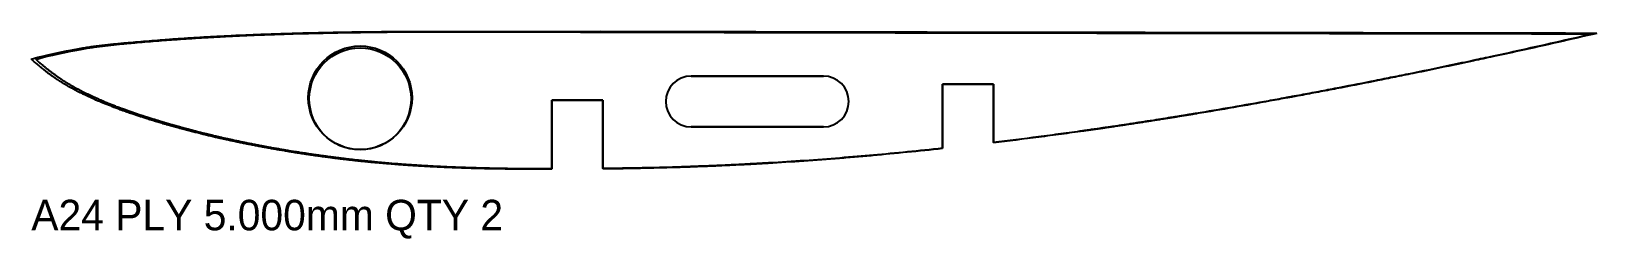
# Model space of a CAD drawing. Header units: millimetres. Extents: x 0 to 154, y -7 to 14.
import ezdxf

# ---------------------------------------------------------------- set-up
doc = ezdxf.new("R2010")
doc.units = ezdxf.units.MM
for name, color, linetype in [('CUT', 1, 'Continuous'), ('LABELS_NONCUT', 3, 'Continuous'), ('SANDING_GUIDE_NONCUT', 5, 'Continuous')]:
    doc.layers.add(name, color=color, linetype=linetype)

msp = doc.modelspace()

# ---------------------------------------------------------------- texts
at = {"layer": 'LABELS_NONCUT'}
msp.add_text('A24 PLY 5.000mm QTY 2', height=3, dxfattribs=at).set_placement((0, -6))

# ---------------------------------------------------------------- linework, layer by layer
at = {"layer": 'CUT'}
for p, q in [((64.87, 9.16, 0), (77.87, 9.16, 0)), ((89.58, 2.03, 0), (89.58, 8.38, 0)), ((89.58, 8.38, 0), (94.58, 8.38, 0)), ((94.58, 8.38, 0), (94.58, 2.6, 0)), ((51.17, 0, 0), (51.18, 6.78, 0)), ((51.18, 6.78, 0), (56.18, 6.78, 0)), ((56.18, 6.78, 0), (56.17, 0.03, 0)), ((77.87, 4.16, 0), (64.87, 4.16, 0))]:
    msp.add_line(p, q, dxfattribs=at)
msp.add_circle((32.33, 7.02), 5.1, dxfattribs=at)
for centre, start, end in [((64.87, 6.66, 0), 90, 270), ((77.87, 6.66, 0), -90, 90)]:
    msp.add_arc(centre, 2.5, start, end, dxfattribs=at)
for points, knots in [([(0, 10.83, 0), (0.07, 10.85, 0), (0.14, 10.88, 0), (0.34, 10.94, 0), (0.49, 10.97, 0), (1.8, 11.31, 0), (3.89, 11.75, 0), (5.24, 11.96, 0), (5.6, 12.02, 0), (6.15, 12.09, 0), (6.7, 12.16, 0), (7.26, 12.23, 0), (7.83, 12.29, 0), (8.4, 12.35, 0), (8.88, 12.39, 0), (9.27, 12.43, 0), (9.47, 12.45, 0), (10.13, 12.51, 0), (11.21, 12.6, 0), (12.69, 12.72, 0), (13.65, 12.79, 0), (14.28, 12.83, 0), (15.26, 12.9, 0), (16.09, 12.95, 0), (16.72, 12.99, 0), (16.8, 12.99, 0), (16.82, 13, 0), (16.84, 13, 0), (16.9, 13, 0), (17.09, 13.01, 0), (17.3, 13.02, 0), (17.52, 13.03, 0), (17.66, 13.04, 0), (17.84, 13.05, 0), (18.06, 13.06, 0), (18.5, 13.09, 0), (19.18, 13.12, 0), (20.11, 13.17, 0), (21.08, 13.21, 0), (22.4, 13.26, 0), (23.42, 13.3, 0), (24.68, 13.34, 0), (25.41, 13.36, 0), (26.29, 13.39, 0), (26.87, 13.4, 0), (27.3, 13.41, 0), (27.77, 13.42, 0), (28.12, 13.43, 0), (28.58, 13.44, 0), (28.97, 13.45, 0), (29.35, 13.46, 0), (30.04, 13.47, 0), (30.82, 13.48, 0), (31.55, 13.5, 0), (31.9, 13.5, 0), (32.77, 13.51, 0), (34.19, 13.53, 0), (35.91, 13.54, 0), (37.24, 13.55, 0), (38.21, 13.56, 0), (39.16, 13.56, 0), (40.38, 13.56, 0), (41.37, 13.56, 0), (42.4, 13.56, 0), (43.5, 13.56, 0), (45.15, 13.56, 0), (46.46, 13.56, 0), (47.6, 13.55, 0), (48.08, 13.55, 0), (48.59, 13.55, 0), (48.65, 13.55, 0), (48.76, 13.55, 0), (48.97, 13.55, 0), (49.27, 13.55, 0), (49.58, 13.55, 0), (49.83, 13.55, 0), (49.98, 13.55, 0), (50.11, 13.55, 0), (50.2, 13.54, 0), (50.29, 13.54, 0), (50.39, 13.54, 0), (50.48, 13.54, 0), (50.61, 13.54, 0), (50.83, 13.54, 0), (51.05, 13.54, 0), (51.24, 13.54, 0), (51.34, 13.54, 0), (51.43, 13.54, 0), (51.53, 13.54, 0), (51.63, 13.54, 0), (51.72, 13.54, 0), (51.82, 13.54, 0), (51.92, 13.54, 0), (52, 13.54, 0), (52.05, 13.54, 0), (52.07, 13.54, 0), (52.09, 13.54, 0), (52.12, 13.54, 0), (52.16, 13.54, 0), (52.22, 13.54, 0), (52.3, 13.54, 0), (52.38, 13.54, 0), (52.42, 13.54, 0), (52.44, 13.54, 0), (52.46, 13.54, 0), (52.48, 13.54, 0), (52.5, 13.54, 0), (52.52, 13.54, 0), (52.53, 13.54, 0), (52.55, 13.54, 0), (52.57, 13.54, 0), (52.59, 13.54, 0), (52.6, 13.54, 0), (52.61, 13.54, 0), (52.62, 13.54, 0), (52.65, 13.54, 0), (52.71, 13.54, 0), (52.76, 13.54, 0), (52.79, 13.54, 0), (52.8, 13.54, 0), (52.82, 13.54, 0), (52.84, 13.54, 0), (52.86, 13.54, 0), (52.89, 13.54, 0), (52.92, 13.54, 0), (52.95, 13.54, 0), (52.96, 13.54, 0), (52.98, 13.54, 0), (53.01, 13.54, 0), (53.04, 13.54, 0), (53.06, 13.54, 0), (53.55, 13.54, 0), (54.11, 13.53, 0), (54.7, 13.53, 0), (54.84, 13.53, 0), (54.91, 13.53, 0), (54.94, 13.53, 0), (54.96, 13.53, 0), (54.97, 13.53, 0), (55.29, 13.53, 0), (55.57, 13.53, 0), (55.91, 13.53, 0), (55.92, 13.53, 0)], [0, 0, 0, 0, 0.006201, 0.006201, 0.016252, 0.016252, 0.089352, 0.089352, 0.100566, 0.111781, 0.122995, 0.13421, 0.145424, 0.156639, 0.167854, 0.173461, 0.179068, 0.179068, 0.211749, 0.22809, 0.244431, 0.260771, 0.277112, 0.309793, 0.313878, 0.314389, 0.314644, 0.3149, 0.315921, 0.317963, 0.326134, 0.328176, 0.330219, 0.334304, 0.338389, 0.342474, 0.358815, 0.375156, 0.391496, 0.407837, 0.440518, 0.440518, 0.46806, 0.474946, 0.481832, 0.495603, 0.495603, 0.504093, 0.512583, 0.516828, 0.521073, 0.529563, 0.546542, 0.555032, 0.563522, 0.563522, 0.600264, 0.637005, 0.655376, 0.673747, 0.692118, 0.710489, 0.74723, 0.756416, 0.783972, 0.820714, 0.857455, 0.857455, 0.881928, 0.882693, 0.883457, 0.884987, 0.888046, 0.894164, 0.900282, 0.903341, 0.906401, 0.90793, 0.90946, 0.910989, 0.912519, 0.914048, 0.915578, 0.918637, 0.924755, 0.926285, 0.927814, 0.929344, 0.930873, 0.932403, 0.933932, 0.935462, 0.936991, 0.938521, 0.939286, 0.939477, 0.939668, 0.940051, 0.940815, 0.94158, 0.94311, 0.944639, 0.945022, 0.945404, 0.945595, 0.945786, 0.946169, 0.946551, 0.946742, 0.946933, 0.947316, 0.947698, 0.947889, 0.947985, 0.948081, 0.948463, 0.949228, 0.950757, 0.950853, 0.950948, 0.95114, 0.951522, 0.951904, 0.952287, 0.953052, 0.953243, 0.953434, 0.953816, 0.954199, 0.954581, 0.955346, 0.955346, 0.977581, 0.981287, 0.98314, 0.984066, 0.984529, 0.984761, 0.984993, 0.984993, 0.999816, 1, 1, 1, 1]), ([(153.89, 13.36, 0), (151.45, 12.79, 0), (147.97, 12, 0), (144.55, 11.26, 0), (143.06, 10.94, 0), (142.42, 10.8, 0), (140.97, 10.49, 0), (140.16, 10.32, 0), (138.15, 9.9, 0), (136.38, 9.53, 0), (134.06, 9.06, 0), (131.78, 8.61, 0), (129.37, 8.13, 0), (127.28, 7.73, 0), (126.09, 7.51, 0), (125.21, 7.34, 0), (124.48, 7.21, 0), (123.98, 7.12, 0), (123.7, 7.06, 0), (122.99, 6.94, 0), (121.21, 6.61, 0), (118.19, 6.08, 0), (115.76, 5.66, 0), (114.55, 5.46, 0), (114.5, 5.46, 0), (114.47, 5.45, 0), (114.43, 5.44, 0), (114.33, 5.43, 0), (114.17, 5.4, 0), (113.99, 5.37, 0), (113.86, 5.35, 0), (113.79, 5.34, 0), (113.68, 5.32, 0), (113.52, 5.29, 0), (113.23, 5.25, 0), (112.88, 5.19, 0), (112.46, 5.12, 0), (112.03, 5.05, 0), (111.59, 4.98, 0), (111.3, 4.94, 0), (110.84, 4.86, 0), (110.36, 4.79, 0), (109.71, 4.69, 0), (109.31, 4.62, 0), (108.98, 4.57, 0), (108.74, 4.54, 0), (108.49, 4.5, 0), (108.16, 4.45, 0), (107.84, 4.4, 0), (107.51, 4.35, 0), (107.27, 4.31, 0), (107.02, 4.28, 0), (106.7, 4.23, 0), (106.37, 4.18, 0), (106.05, 4.13, 0), (105.8, 4.1, 0), (105.6, 4.07, 0), (105.44, 4.04, 0), (105.28, 4.02, 0), (105.08, 3.99, 0), (104.76, 3.95, 0), (104.5, 3.91, 0), (104.3, 3.88, 0), (104.22, 3.87, 0), (104.08, 3.85, 0), (103.92, 3.83, 0), (103.79, 3.81, 0), (103.71, 3.8, 0), (103.65, 3.79, 0), (103.59, 3.78, 0), (103.53, 3.77, 0), (103.49, 3.77, 0), (103.46, 3.76, 0), (103.44, 3.76, 0), (103.43, 3.76, 0), (103.42, 3.76, 0), (103.42, 3.76, 0), (103.41, 3.76, 0), (102.69, 3.65, 0), (101.29, 3.46, 0), (98.3, 3.06, 0), (96.03, 2.78, 0), (94.58, 2.6, 0)], [0, 0, 0, 0, 0.12978, 0.173041, 0.173041, 0.205864, 0.205864, 0.246707, 0.246707, 0.306241, 0.336008, 0.365775, 0.425309, 0.455076, 0.469959, 0.484842, 0.499726, 0.507168, 0.510888, 0.514609, 0.544376, 0.60391, 0.663444, 0.664374, 0.665304, 0.665769, 0.666234, 0.667165, 0.670885, 0.674606, 0.676467, 0.677397, 0.678327, 0.682048, 0.685769, 0.693211, 0.700652, 0.708094, 0.715536, 0.722977, 0.722977, 0.739023, 0.747046, 0.755069, 0.75908, 0.763092, 0.767103, 0.771114, 0.779137, 0.783149, 0.78716, 0.791171, 0.795183, 0.803206, 0.807217, 0.811229, 0.81524, 0.817246, 0.819251, 0.823263, 0.827274, 0.835297, 0.8363, 0.837303, 0.839308, 0.84332, 0.845326, 0.846328, 0.847331, 0.848334, 0.849337, 0.85034, 0.850591, 0.850841, 0.851092, 0.851217, 0.851343, 0.851343, 0.851343, 0.888507, 0.925671, 1, 1, 1, 1]), ([(51.17, 0, 0), (51.09, 0, 0), (51, 0, 0), (50.91, 0, 0), (50.83, 0, 0), (50.74, 0, 0), (50.66, 0, 0), (50.57, 0, 0), (50.49, 0, 0), (50.4, 0, 0), (50.32, 0, 0), (50.24, 0, 0), (50.15, 0, 0), (50.07, 0, 0), (49.99, 0, 0), (49.9, 0, 0), (49.82, 0, 0), (49.74, 0, 0), (49.65, 0, 0), (49.57, 0, 0), (49.48, 0, 0), (49.4, 0, 0), (49.32, 0, 0), (49.23, 0, 0), (49.15, 0, 0), (49.07, 0, 0), (48.99, 0, 0), (48.91, 0, 0), (48.83, 0.01, 0), (48.75, 0.01, 0), (48.67, 0.01, 0), (48.59, 0.01, 0), (48.5, 0.01, 0), (48.42, 0.01, 0), (48.34, 0.01, 0), (48.26, 0.01, 0), (48.18, 0.01, 0), (48.1, 0.01, 0), (48.02, 0.01, 0), (47.94, 0.01, 0), (47.86, 0.01, 0), (47.78, 0.01, 0), (47.7, 0.01, 0), (47.62, 0.01, 0), (47.54, 0.01, 0), (47.46, 0.02, 0), (47.38, 0.02, 0), (47.3, 0.02, 0), (47.21, 0.02, 0), (47.13, 0.02, 0), (47.05, 0.02, 0), (46.97, 0.02, 0), (46.89, 0.02, 0), (46.81, 0.02, 0), (46.73, 0.02, 0), (46.65, 0.02, 0), (46.57, 0.03, 0), (46.49, 0.03, 0), (46.41, 0.03, 0), (46.33, 0.03, 0), (46.25, 0.03, 0), (46.17, 0.03, 0), (46.09, 0.03, 0), (46.01, 0.03, 0), (45.93, 0.04, 0), (45.85, 0.04, 0), (45.77, 0.04, 0), (45.69, 0.04, 0), (45.61, 0.04, 0), (45.53, 0.04, 0), (45.45, 0.04, 0), (45.37, 0.04, 0), (45.29, 0.05, 0), (45.21, 0.05, 0), (45.13, 0.05, 0), (45.05, 0.05, 0), (44.97, 0.05, 0), (44.89, 0.05, 0), (44.81, 0.06, 0), (44.74, 0.06, 0), (44.66, 0.06, 0), (44.58, 0.06, 0), (44.5, 0.06, 0), (44.42, 0.06, 0), (44.34, 0.07, 0), (44.26, 0.07, 0), (44.18, 0.07, 0), (44.1, 0.07, 0), (44.02, 0.07, 0), (43.94, 0.08, 0), (43.87, 0.08, 0), (43.79, 0.08, 0), (43.71, 0.08, 0), (43.63, 0.08, 0), (43.55, 0.09, 0), (43.47, 0.09, 0), (43.39, 0.09, 0), (43.32, 0.09, 0), (43.24, 0.09, 0), (43.16, 0.1, 0), (43.08, 0.1, 0), (43, 0.1, 0), (42.92, 0.1, 0), (42.85, 0.11, 0), (42.77, 0.11, 0), (42.69, 0.11, 0), (42.61, 0.11, 0), (42.54, 0.12, 0), (42.46, 0.12, 0), (42.38, 0.12, 0), (42.3, 0.12, 0), (42.22, 0.13, 0), (42.15, 0.13, 0), (42.07, 0.13, 0), (41.99, 0.13, 0), (41.92, 0.14, 0), (41.84, 0.14, 0), (41.76, 0.14, 0), (41.68, 0.15, 0), (41.61, 0.15, 0), (41.53, 0.15, 0), (41.45, 0.15, 0), (41.38, 0.16, 0), (41.3, 0.16, 0), (41.22, 0.16, 0), (41.15, 0.17, 0), (41.07, 0.17, 0), (40.99, 0.17, 0), (40.92, 0.18, 0), (40.84, 0.18, 0), (40.77, 0.18, 0), (40.69, 0.19, 0), (40.61, 0.19, 0), (40.54, 0.19, 0), (40.46, 0.2, 0), (40.39, 0.2, 0), (40.31, 0.2, 0), (40.24, 0.21, 0), (40.16, 0.21, 0), (40.09, 0.21, 0), (40.01, 0.22, 0), (39.93, 0.22, 0), (39.86, 0.22, 0), (39.78, 0.23, 0), (39.71, 0.23, 0), (39.63, 0.23, 0), (39.56, 0.24, 0), (39.48, 0.24, 0), (39.41, 0.25, 0), (39.33, 0.25, 0), (39.26, 0.25, 0), (39.18, 0.26, 0), (39.1, 0.26, 0), (39.03, 0.27, 0), (38.95, 0.27, 0), (38.88, 0.27, 0), (38.8, 0.28, 0), (38.72, 0.28, 0), (38.65, 0.29, 0), (38.57, 0.29, 0), (38.49, 0.3, 0), (38.42, 0.3, 0), (38.34, 0.3, 0), (38.26, 0.31, 0), (38.19, 0.31, 0), (38.11, 0.32, 0), (38.03, 0.32, 0), (37.96, 0.33, 0), (37.88, 0.33, 0), (37.8, 0.34, 0), (37.72, 0.34, 0), (37.65, 0.35, 0), (37.57, 0.35, 0), (37.49, 0.36, 0), (37.41, 0.36, 0), (37.33, 0.37, 0), (37.26, 0.37, 0), (37.18, 0.38, 0), (37.1, 0.38, 0), (37.02, 0.39, 0), (36.95, 0.39, 0), (36.87, 0.4, 0), (36.79, 0.4, 0), (36.71, 0.41, 0), (36.63, 0.41, 0), (36.55, 0.42, 0), (36.48, 0.43, 0), (36.4, 0.43, 0), (36.32, 0.44, 0), (36.24, 0.44, 0), (36.16, 0.45, 0), (36.08, 0.45, 0), (36, 0.46, 0), (35.93, 0.47, 0), (35.85, 0.47, 0), (35.77, 0.48, 0), (35.69, 0.48, 0), (35.61, 0.49, 0), (35.53, 0.5, 0), (35.45, 0.5, 0), (35.37, 0.51, 0), (35.29, 0.52, 0), (35.21, 0.52, 0), (35.14, 0.53, 0), (35.06, 0.54, 0), (34.98, 0.54, 0), (34.9, 0.55, 0), (34.82, 0.56, 0), (34.74, 0.56, 0), (34.66, 0.57, 0), (34.58, 0.58, 0), (34.5, 0.58, 0), (34.42, 0.59, 0), (34.34, 0.6, 0), (34.26, 0.6, 0), (34.18, 0.61, 0), (34.1, 0.62, 0), (34.05, 0.62, 0), (34, 0.63, 0), (33.95, 0.63, 0), (33.9, 0.64, 0), (33.85, 0.64, 0), (33.8, 0.65, 0), (33.75, 0.65, 0), (33.7, 0.66, 0), (33.65, 0.66, 0), (33.6, 0.67, 0), (33.55, 0.67, 0), (33.5, 0.67, 0), (33.45, 0.68, 0), (33.4, 0.68, 0), (33.35, 0.69, 0), (33.3, 0.69, 0), (33.25, 0.7, 0), (33.2, 0.7, 0), (33.15, 0.71, 0), (33.1, 0.71, 0), (33.05, 0.72, 0), (33, 0.72, 0), (32.95, 0.73, 0), (32.9, 0.73, 0), (32.85, 0.74, 0), (32.8, 0.74, 0), (32.75, 0.75, 0), (32.7, 0.75, 0), (32.65, 0.76, 0), (32.6, 0.76, 0), (32.55, 0.77, 0), (32.49, 0.77, 0), (32.44, 0.78, 0), (32.39, 0.79, 0), (32.34, 0.79, 0), (32.29, 0.8, 0), (32.24, 0.8, 0), (32.19, 0.81, 0), (32.14, 0.81, 0), (32.09, 0.82, 0), (32.04, 0.82, 0), (31.99, 0.83, 0), (31.94, 0.83, 0), (31.89, 0.84, 0), (31.84, 0.84, 0), (31.79, 0.85, 0), (31.74, 0.86, 0), (31.69, 0.86, 0), (31.64, 0.87, 0), (31.59, 0.87, 0), (31.54, 0.88, 0), (31.49, 0.88, 0), (31.44, 0.89, 0), (31.39, 0.89, 0), (31.34, 0.9, 0), (31.29, 0.91, 0), (31.24, 0.91, 0), (31.19, 0.92, 0), (31.14, 0.92, 0), (31.09, 0.93, 0), (31.04, 0.94, 0), (30.99, 0.94, 0), (30.94, 0.95, 0), (30.89, 0.95, 0), (30.84, 0.96, 0), (30.79, 0.96, 0), (30.73, 0.97, 0), (30.68, 0.98, 0), (30.63, 0.98, 0), (30.58, 0.99, 0), (30.53, 0.99, 0), (30.48, 1, 0), (30.43, 1.01, 0), (30.38, 1.01, 0), (30.33, 1.02, 0), (30.28, 1.02, 0), (30.23, 1.03, 0), (30.18, 1.04, 0), (30.13, 1.04, 0), (30.08, 1.05, 0), (30.03, 1.06, 0), (29.98, 1.06, 0), (29.93, 1.07, 0), (29.88, 1.07, 0), (29.83, 1.08, 0), (29.78, 1.09, 0), (29.73, 1.09, 0), (29.68, 1.1, 0), (29.63, 1.11, 0), (29.58, 1.11, 0), (29.53, 1.12, 0), (29.48, 1.13, 0), (29.43, 1.13, 0), (29.38, 1.14, 0), (29.33, 1.15, 0), (29.27, 1.15, 0), (29.21, 1.16, 0), (29.15, 1.17, 0), (29.09, 1.18, 0), (29.03, 1.19, 0), (28.97, 1.19, 0), (28.91, 1.2, 0), (28.85, 1.21, 0), (28.79, 1.22, 0), (28.73, 1.23, 0), (28.67, 1.23, 0), (28.61, 1.24, 0), (28.55, 1.25, 0), (28.49, 1.26, 0), (28.43, 1.27, 0), (28.37, 1.28, 0), (28.31, 1.28, 0), (28.25, 1.29, 0), (28.19, 1.3, 0), (28.13, 1.31, 0), (28.07, 1.32, 0), (28.01, 1.33, 0), (27.95, 1.33, 0), (27.89, 1.34, 0), (27.83, 1.35, 0), (27.77, 1.36, 0), (27.71, 1.37, 0), (27.65, 1.38, 0), (27.59, 1.38, 0), (27.53, 1.39, 0), (27.47, 1.4, 0), (27.41, 1.41, 0), (27.35, 1.42, 0), (27.29, 1.43, 0), (27.23, 1.44, 0), (27.18, 1.45, 0), (27.12, 1.45, 0), (27.06, 1.46, 0), (27, 1.47, 0), (26.94, 1.48, 0), (26.88, 1.49, 0), (26.82, 1.5, 0), (26.76, 1.51, 0), (26.71, 1.52, 0), (26.65, 1.52, 0), (26.59, 1.53, 0), (26.53, 1.54, 0), (26.47, 1.55, 0), (26.42, 1.56, 0), (26.34, 1.57, 0), (26.26, 1.59, 0), (26.18, 1.6, 0), (26.1, 1.61, 0), (26.02, 1.62, 0), (25.94, 1.63, 0), (25.86, 1.65, 0), (25.78, 1.66, 0), (25.7, 1.67, 0), (25.62, 1.69, 0), (25.54, 1.7, 0), (25.47, 1.71, 0), (25.39, 1.72, 0), (25.31, 1.74, 0), (25.23, 1.75, 0), (25.15, 1.76, 0), (25.07, 1.77, 0), (25, 1.79, 0), (24.92, 1.8, 0), (24.84, 1.81, 0), (24.76, 1.83, 0), (24.69, 1.84, 0), (24.61, 1.85, 0), (24.53, 1.87, 0), (24.45, 1.88, 0), (24.38, 1.89, 0), (24.3, 1.9, 0), (24.22, 1.92, 0), (24.15, 1.93, 0), (24.07, 1.94, 0), (24, 1.96, 0), (23.92, 1.97, 0), (23.84, 1.98, 0), (23.77, 2, 0), (23.69, 2.01, 0), (23.62, 2.02, 0), (23.54, 2.04, 0), (23.46, 2.05, 0), (23.39, 2.07, 0), (23.31, 2.08, 0), (23.24, 2.09, 0), (23.16, 2.11, 0), (23.09, 2.12, 0), (23.01, 2.13, 0), (22.94, 2.15, 0), (22.86, 2.16, 0), (22.79, 2.17, 0), (22.72, 2.19, 0), (22.64, 2.2, 0), (22.57, 2.22, 0), (22.49, 2.23, 0), (22.42, 2.24, 0), (22.35, 2.26, 0), (22.27, 2.27, 0), (22.2, 2.29, 0), (22.13, 2.3, 0), (22.05, 2.31, 0), (21.98, 2.33, 0), (21.91, 2.34, 0), (21.83, 2.36, 0), (21.76, 2.37, 0), (21.69, 2.38, 0), (21.62, 2.4, 0), (21.54, 2.41, 0), (21.47, 2.43, 0), (21.4, 2.44, 0), (21.33, 2.46, 0), (21.26, 2.47, 0), (21.18, 2.48, 0), (21.11, 2.5, 0), (21.04, 2.51, 0), (20.97, 2.53, 0), (20.9, 2.54, 0), (20.83, 2.56, 0), (20.76, 2.57, 0), (20.69, 2.59, 0), (20.61, 2.6, 0), (20.54, 2.61, 0), (20.47, 2.63, 0), (20.4, 2.64, 0), (20.33, 2.66, 0), (20.26, 2.67, 0), (20.19, 2.69, 0), (20.12, 2.7, 0), (20.05, 2.72, 0), (19.98, 2.73, 0), (19.91, 2.75, 0), (19.84, 2.76, 0), (19.77, 2.78, 0), (19.71, 2.79, 0), (19.64, 2.8, 0), (19.57, 2.82, 0), (19.5, 2.83, 0), (19.43, 2.85, 0), (19.36, 2.86, 0), (19.29, 2.88, 0), (19.26, 2.89, 0), (19.22, 2.89, 0), (19.19, 2.9, 0), (19.16, 2.91, 0), (19.12, 2.92, 0), (19.09, 2.92, 0), (19.05, 2.93, 0), (19.02, 2.94, 0), (18.98, 2.95, 0), (18.95, 2.96, 0), (18.91, 2.96, 0), (18.88, 2.97, 0), (18.81, 2.99, 0), (18.74, 3, 0), (18.67, 3.02, 0), (18.59, 3.03, 0), (18.52, 3.05, 0), (18.45, 3.07, 0), (18.41, 3.08, 0), (18.38, 3.08, 0), (18.34, 3.09, 0), (18.3, 3.1, 0), (18.27, 3.11, 0), (18.23, 3.12, 0), (18.19, 3.13, 0), (18.15, 3.13, 0), (18.12, 3.14, 0), (18.08, 3.15, 0), (18.04, 3.16, 0), (18, 3.17, 0), (17.93, 3.19, 0), (17.85, 3.2, 0), (17.78, 3.22, 0), (17.7, 3.24, 0), (17.62, 3.26, 0), (17.55, 3.28, 0), (17.51, 3.29, 0), (17.47, 3.3, 0), (17.43, 3.3, 0), (17.39, 3.31, 0), (17.35, 3.32, 0), (17.32, 3.33, 0), (17.3, 3.34, 0), (17.28, 3.34, 0), (17.26, 3.35, 0), (17.24, 3.35, 0), (17.22, 3.36, 0), (17.2, 3.36, 0), (17.16, 3.37, 0), (17.12, 3.38, 0), (17.08, 3.39, 0), (17.04, 3.4, 0), (17, 3.41, 0), (16.96, 3.42, 0), (16.92, 3.43, 0), (16.88, 3.44, 0), (16.84, 3.45, 0), (16.8, 3.46, 0), (16.76, 3.47, 0), (16.72, 3.48, 0), (16.68, 3.49, 0), (16.64, 3.5, 0), (16.6, 3.51, 0), (16.52, 3.53, 0), (16.44, 3.55, 0), (16.36, 3.57, 0), (16.28, 3.59, 0), (16.2, 3.61, 0), (16.12, 3.63, 0), (16.04, 3.65, 0), (15.96, 3.67, 0), (15.88, 3.69, 0), (15.8, 3.71, 0), (15.72, 3.73, 0), (15.64, 3.75, 0), (15.56, 3.77, 0), (15.47, 3.79, 0), (15.39, 3.81, 0), (15.31, 3.84, 0), (15.23, 3.86, 0), (15.15, 3.88, 0), (15.07, 3.9, 0), (14.99, 3.92, 0), (14.9, 3.94, 0), (14.82, 3.97, 0), (14.74, 3.99, 0), (14.66, 4.01, 0), (14.65, 4.01, 0), (14.64, 4.01, 0), (14.63, 4.02, 0), (14.62, 4.02, 0), (14.61, 4.02, 0), (14.6, 4.03, 0), (14.58, 4.03, 0), (14.56, 4.04, 0), (14.54, 4.04, 0), (14.52, 4.05, 0), (14.5, 4.05, 0), (14.48, 4.06, 0), (14.47, 4.06, 0), (14.47, 4.06, 0), (14.46, 4.06, 0), (14.46, 4.06, 0), (14.45, 4.07, 0), (14.45, 4.07, 0), (14.44, 4.07, 0), (14.43, 4.07, 0), (14.42, 4.08, 0), (14.38, 4.09, 0), (14.34, 4.1, 0), (14.3, 4.11, 0), (14.25, 4.12, 0), (14.21, 4.13, 0), (14.17, 4.14, 0), (14.13, 4.15, 0), (14.09, 4.17, 0), (14.05, 4.18, 0), (14.01, 4.19, 0), (13.97, 4.2, 0), (13.93, 4.21, 0), (13.89, 4.22, 0), (13.85, 4.23, 0), (13.81, 4.24, 0), (13.77, 4.26, 0), (13.73, 4.27, 0), (13.69, 4.28, 0), (13.61, 4.3, 0), (13.53, 4.32, 0), (13.45, 4.35, 0), (13.37, 4.37, 0), (13.29, 4.39, 0), (13.21, 4.42, 0), (13.13, 4.44, 0), (13.05, 4.46, 0), (12.97, 4.48, 0), (12.9, 4.51, 0), (12.82, 4.53, 0), (12.74, 4.55, 0), (12.7, 4.57, 0), (12.66, 4.58, 0), (12.62, 4.59, 0), (12.58, 4.6, 0), (12.54, 4.61, 0), (12.51, 4.62, 0), (12.47, 4.64, 0), (12.43, 4.65, 0), (12.39, 4.66, 0), (12.35, 4.67, 0), (12.31, 4.68, 0), (12.27, 4.69, 0), (12.24, 4.7, 0), (12.2, 4.72, 0), (12.16, 4.73, 0), (12.12, 4.74, 0), (12.08, 4.75, 0), (12.04, 4.76, 0), (12.01, 4.77, 0), (11.97, 4.79, 0), (11.93, 4.8, 0), (11.89, 4.81, 0), (11.86, 4.82, 0), (11.82, 4.83, 0), (11.78, 4.84, 0), (11.75, 4.85, 0), (11.72, 4.86, 0), (11.68, 4.87, 0), (11.65, 4.88, 0), (11.62, 4.89, 0), (11.59, 4.9, 0), (11.55, 4.91, 0), (11.52, 4.93, 0), (11.49, 4.94, 0), (11.45, 4.95, 0), (11.42, 4.96, 0), (11.39, 4.97, 0), (11.36, 4.98, 0), (11.32, 4.99, 0), (11.29, 5, 0), (11.26, 5.01, 0), (11.23, 5.02, 0), (11.2, 5.03, 0), (11.16, 5.04, 0), (11.13, 5.05, 0), (11.1, 5.06, 0), (11.07, 5.07, 0), (11.04, 5.08, 0), (11.02, 5.08, 0), (11, 5.09, 0), (10.99, 5.09, 0), (10.97, 5.1, 0), (10.96, 5.1, 0), (10.94, 5.11, 0), (10.91, 5.12, 0), (10.88, 5.13, 0), (10.85, 5.14, 0), (10.84, 5.14, 0), (10.83, 5.14, 0), (10.82, 5.15, 0), (10.81, 5.15, 0), (10.81, 5.15, 0), (10.8, 5.15, 0), (10.79, 5.16, 0), (10.78, 5.16, 0), (10.78, 5.16, 0), (10.77, 5.16, 0), (10.77, 5.17, 0), (10.76, 5.17, 0), (10.76, 5.17, 0), (10.76, 5.17, 0), (10.75, 5.17, 0), (10.72, 5.18, 0), (10.69, 5.19, 0), (10.66, 5.2, 0), (10.63, 5.21, 0), (10.6, 5.22, 0), (10.57, 5.23, 0), (10.54, 5.24, 0), (10.5, 5.25, 0), (10.47, 5.26, 0), (10.47, 5.26, 0), (10.46, 5.27, 0), (10.45, 5.27, 0), (10.44, 5.27, 0), (10.44, 5.27, 0), (10.43, 5.28, 0), (10.41, 5.28, 0), (10.4, 5.29, 0), (10.38, 5.29, 0), (10.35, 5.3, 0), (10.32, 5.31, 0), (10.29, 5.32, 0), (10.23, 5.34, 0), (10.17, 5.36, 0), (10.11, 5.38, 0), (10.05, 5.4, 0), (9.99, 5.42, 0), (9.94, 5.44, 0), (9.92, 5.45, 0), (9.91, 5.45, 0), (9.89, 5.46, 0), (9.88, 5.46, 0), (9.86, 5.47, 0), (9.85, 5.47, 0), (9.84, 5.47, 0), (9.84, 5.47, 0), (9.84, 5.47, 0), (9.84, 5.47, 0), (9.83, 5.48, 0), (9.83, 5.48, 0), (9.83, 5.48, 0), (9.83, 5.48, 0), (9.83, 5.48, 0), (9.82, 5.48, 0), (9.81, 5.48, 0), (9.8, 5.49, 0), (9.8, 5.49, 0), (9.79, 5.49, 0), (9.78, 5.49, 0), (9.78, 5.49, 0), (9.77, 5.5, 0), (9.76, 5.5, 0), (9.73, 5.51, 0), (9.7, 5.52, 0), (9.68, 5.53, 0), (9.67, 5.53, 0), (9.66, 5.53, 0), (9.65, 5.54, 0), (9.65, 5.54, 0), (9.64, 5.54, 0), (9.63, 5.54, 0), (9.62, 5.55, 0), (9.6, 5.55, 0), (9.59, 5.56, 0), (9.58, 5.56, 0), (9.58, 5.56, 0), (9.57, 5.57, 0), (9.56, 5.57, 0), (9.55, 5.57, 0), (9.55, 5.57, 0), (9.54, 5.58, 0), (9.53, 5.58, 0), (9.53, 5.58, 0), (9.52, 5.58, 0), (9.51, 5.59, 0), (9.51, 5.59, 0), (9.49, 5.59, 0), (9.48, 5.6, 0), (9.46, 5.6, 0), (9.45, 5.61, 0), (9.44, 5.61, 0), (9.42, 5.62, 0), (9.42, 5.62, 0), (9.42, 5.62, 0), (9.42, 5.62, 0), (9.42, 5.62, 0), (9.41, 5.62, 0), (9.41, 5.62, 0), (9.41, 5.62, 0), (9.41, 5.62, 0), (9.41, 5.62, 0), (9.41, 5.62, 0), (9.41, 5.62, 0), (9.41, 5.62, 0), (9.41, 5.62, 0), (9.4, 5.62, 0), (9.4, 5.62, 0), (9.4, 5.62, 0), (9.4, 5.62, 0), (9.4, 5.62, 0), (9.4, 5.62, 0), (9.39, 5.63, 0), (9.39, 5.63, 0), (9.39, 5.63, 0), (9.38, 5.63, 0), (9.38, 5.63, 0), (9.37, 5.63, 0), (9.37, 5.64, 0), (9.36, 5.64, 0), (9.35, 5.64, 0), (9.35, 5.64, 0), (9.34, 5.65, 0), (9.33, 5.65, 0), (9.33, 5.65, 0), (9.32, 5.65, 0), (9.31, 5.65, 0), (9.31, 5.65, 0), (9.31, 5.66, 0), (9.3, 5.66, 0), (9.3, 5.66, 0), (9.3, 5.66, 0), (9.3, 5.66, 0), (9.3, 5.66, 0), (9.29, 5.66, 0), (9.29, 5.66, 0), (9.29, 5.66, 0), (9.29, 5.66, 0), (9.29, 5.66, 0), (9.29, 5.66, 0), (9.29, 5.66, 0), (9.29, 5.66, 0), (9.29, 5.66, 0), (9.29, 5.66, 0), (9.29, 5.66, 0), (9.28, 5.66, 0), (9.28, 5.66, 0), (9.28, 5.67, 0), (9.28, 5.67, 0), (9.28, 5.67, 0), (9.28, 5.67, 0), (9.28, 5.67, 0), (9.28, 5.67, 0), (9.28, 5.67, 0), (9.28, 5.67, 0), (9.27, 5.67, 0), (9.27, 5.67, 0), (9.27, 5.67, 0), (9.27, 5.67, 0), (9.27, 5.67, 0), (9.27, 5.67, 0), (9.27, 5.67, 0), (9.27, 5.67, 0), (9.27, 5.67, 0), (9.27, 5.67, 0), (9.27, 5.67, 0), (9.26, 5.67, 0), (9.26, 5.67, 0), (9.26, 5.67, 0), (9.26, 5.67, 0), (9.26, 5.67, 0), (9.26, 5.67, 0), (9.26, 5.67, 0), (9.26, 5.67, 0), (9.26, 5.67, 0), (9.26, 5.67, 0), (9.26, 5.67, 0), (9.26, 5.67, 0), (9.26, 5.67, 0), (9.26, 5.67, 0), (9.26, 5.67, 0), (9.26, 5.67, 0), (9.26, 5.67, 0), (9.26, 5.67, 0), (9.26, 5.67, 0), (9.26, 5.67, 0), (9.26, 5.67, 0), (9.26, 5.67, 0), (9.26, 5.67, 0), (9.26, 5.67, 0), (9.26, 5.67, 0), (9.26, 5.67, 0), (9.26, 5.67, 0), (9.26, 5.67, 0), (9.26, 5.67, 0), (9.26, 5.67, 0), (9.26, 5.67, 0), (9.26, 5.67, 0), (9.2, 5.69, 0), (9.13, 5.72, 0), (9.09, 5.73, 0), (9.07, 5.74, 0), (9.05, 5.75, 0), (9.01, 5.76, 0), (8.96, 5.78, 0), (8.89, 5.8, 0), (8.84, 5.82, 0), (8.77, 5.85, 0), (8.7, 5.87, 0), (8.64, 5.9, 0), (8.57, 5.92, 0), (8.5, 5.95, 0), (8.44, 5.97, 0), (8.37, 5.99, 0), (8.31, 6.02, 0), (8.25, 6.04, 0), (8.21, 6.05, 0), (8.18, 6.07, 0), (8.15, 6.08, 0), (8.13, 6.08, 0), (8.12, 6.09, 0), (8.1, 6.1, 0), (8.09, 6.1, 0), (8.07, 6.11, 0), (8.06, 6.11, 0), (7.99, 6.14, 0), (7.93, 6.16, 0), (7.87, 6.19, 0), (7.81, 6.21, 0), (7.75, 6.23, 0), (7.69, 6.26, 0), (7.63, 6.28, 0), (7.57, 6.3, 0), (7.51, 6.33, 0), (7.45, 6.35, 0), (7.39, 6.38, 0), (7.33, 6.4, 0), (7.27, 6.42, 0), (7.21, 6.45, 0), (7.16, 6.47, 0), (7.1, 6.49, 0), (7.04, 6.52, 0), (6.99, 6.54, 0), (6.93, 6.56, 0), (6.87, 6.58, 0), (6.82, 6.61, 0), (6.79, 6.62, 0), (6.76, 6.63, 0), (6.74, 6.64, 0), (6.71, 6.65, 0), (6.68, 6.66, 0), (6.66, 6.68, 0), (6.6, 6.7, 0), (6.55, 6.72, 0), (6.5, 6.74, 0), (6.44, 6.77, 0), (6.39, 6.79, 0), (6.34, 6.81, 0), (6.29, 6.83, 0), (6.23, 6.86, 0), (6.18, 6.88, 0), (6.13, 6.9, 0), (6.08, 6.92, 0), (6.03, 6.95, 0), (5.98, 6.97, 0), (5.93, 6.99, 0), (5.88, 7.01, 0), (5.83, 7.04, 0), (5.79, 7.06, 0), (5.74, 7.08, 0), (5.69, 7.1, 0), (5.64, 7.12, 0), (5.6, 7.15, 0), (5.55, 7.17, 0), (5.5, 7.19, 0), (5.46, 7.21, 0), (5.41, 7.23, 0), (5.36, 7.25, 0), (5.32, 7.28, 0), (5.27, 7.3, 0), (5.23, 7.32, 0), (5.18, 7.34, 0), (5.14, 7.36, 0), (5.1, 7.38, 0), (5.05, 7.4, 0), (5.01, 7.42, 0), (4.97, 7.45, 0), (4.92, 7.47, 0), (4.88, 7.49, 0), (4.84, 7.51, 0), (4.8, 7.53, 0), (4.75, 7.55, 0), (4.71, 7.57, 0), (4.67, 7.59, 0), (4.63, 7.61, 0), (4.59, 7.63, 0), (4.55, 7.65, 0), (4.51, 7.68, 0), (4.47, 7.7, 0), (4.43, 7.72, 0), (4.39, 7.74, 0), (4.35, 7.76, 0), (4.32, 7.78, 0), (4.28, 7.8, 0), (4.24, 7.82, 0), (4.2, 7.84, 0), (4.16, 7.86, 0), (4.13, 7.88, 0), (4.09, 7.9, 0), (4.05, 7.92, 0), (4.02, 7.94, 0), (3.98, 7.96, 0), (3.96, 7.97, 0), (3.93, 7.98, 0), (3.91, 8, 0), (3.89, 8.01, 0), (3.86, 8.02, 0), (3.84, 8.04, 0), (3.82, 8.05, 0), (3.79, 8.06, 0), (3.77, 8.07, 0), (3.75, 8.09, 0), (3.73, 8.1, 0), (3.7, 8.11, 0), (3.66, 8.14, 0), (3.62, 8.16, 0), (3.57, 8.19, 0), (3.53, 8.21, 0), (3.49, 8.24, 0), (3.44, 8.26, 0), (3.4, 8.29, 0), (3.36, 8.31, 0), (3.32, 8.34, 0), (3.28, 8.36, 0), (3.24, 8.38, 0), (3.2, 8.41, 0), (3.18, 8.42, 0), (3.16, 8.43, 0), (3.14, 8.44, 0), (3.12, 8.46, 0), (3.1, 8.47, 0), (3.08, 8.48, 0), (3.06, 8.49, 0), (3.04, 8.5, 0), (3.02, 8.52, 0), (3, 8.53, 0), (2.98, 8.54, 0), (2.96, 8.55, 0), (2.92, 8.58, 0), (2.87, 8.61, 0), (2.83, 8.64, 0), (2.79, 8.66, 0), (2.74, 8.69, 0), (2.7, 8.72, 0), (2.68, 8.73, 0), (2.66, 8.75, 0), (2.64, 8.76, 0), (2.62, 8.77, 0), (2.6, 8.79, 0), (2.58, 8.8, 0), (2.56, 8.81, 0), (2.53, 8.83, 0), (2.51, 8.84, 0), (2.49, 8.86, 0), (2.47, 8.87, 0), (2.45, 8.88, 0), (2.41, 8.91, 0), (2.37, 8.94, 0), (2.33, 8.96, 0), (2.3, 8.99, 0), (2.26, 9.02, 0), (2.22, 9.04, 0), (2.18, 9.07, 0), (2.14, 9.1, 0), (2.11, 9.12, 0), (2.07, 9.15, 0), (2.03, 9.17, 0), (1.99, 9.2, 0), (1.96, 9.23, 0), (1.92, 9.25, 0), (1.89, 9.28, 0), (1.85, 9.3, 0), (1.81, 9.33, 0), (1.78, 9.36, 0), (1.74, 9.38, 0), (1.71, 9.41, 0), (1.67, 9.43, 0), (1.64, 9.46, 0), (1.61, 9.49, 0), (1.57, 9.51, 0), (1.54, 9.54, 0), (1.5, 9.56, 0), (1.47, 9.59, 0), (1.44, 9.62, 0), (1.4, 9.64, 0), (1.37, 9.67, 0), (1.34, 9.69, 0), (1.3, 9.72, 0), (1.27, 9.75, 0), (1.24, 9.77, 0), (1.2, 9.8, 0), (1.17, 9.83, 0), (1.15, 9.85, 0), (1.12, 9.87, 0), (1.09, 9.89, 0), (1.06, 9.92, 0), (1.02, 9.94, 0), (0.99, 9.97, 0), (0.96, 10, 0), (0.92, 10.03, 0), (0.88, 10.06, 0), (0.84, 10.09, 0), (0.81, 10.13, 0), (0.76, 10.16, 0), (0.72, 10.19, 0), (0.68, 10.23, 0), (0.64, 10.27, 0), (0.6, 10.3, 0), (0.55, 10.34, 0), (0.51, 10.38, 0), (0.46, 10.42, 0), (0.42, 10.46, 0), (0.37, 10.5, 0), (0.32, 10.54, 0), (0.27, 10.58, 0), (0.23, 10.63, 0), (0.19, 10.66, 0), (0.15, 10.69, 0), (0.11, 10.73, 0), (0.08, 10.76, 0), (0.04, 10.8, 0), (0, 10.83, 0)], [0, 0, 0, 0, 0.004609, 0.004609, 0.004609, 0.009218, 0.009218, 0.009218, 0.013827, 0.013827, 0.013827, 0.018436, 0.018436, 0.018436, 0.023045, 0.023045, 0.023045, 0.027654, 0.027654, 0.027654, 0.032263, 0.032263, 0.032263, 0.036872, 0.036872, 0.036872, 0.041326, 0.041326, 0.041326, 0.04578, 0.04578, 0.04578, 0.050234, 0.050234, 0.050234, 0.054688, 0.054688, 0.054688, 0.059142, 0.059142, 0.059142, 0.063596, 0.063596, 0.063596, 0.06805, 0.06805, 0.06805, 0.072504, 0.072504, 0.072504, 0.076958, 0.076958, 0.076958, 0.081412, 0.081412, 0.081412, 0.085866, 0.085866, 0.085866, 0.09032, 0.09032, 0.09032, 0.094775, 0.094775, 0.094775, 0.099229, 0.099229, 0.099229, 0.103683, 0.103683, 0.103683, 0.108137, 0.108137, 0.108137, 0.112591, 0.112591, 0.112591, 0.117045, 0.117045, 0.117045, 0.121499, 0.121499, 0.121499, 0.125953, 0.125953, 0.125953, 0.130407, 0.130407, 0.130407, 0.134861, 0.134861, 0.134861, 0.139315, 0.139315, 0.139315, 0.143769, 0.143769, 0.143769, 0.148223, 0.148223, 0.148223, 0.152677, 0.152677, 0.152677, 0.157131, 0.157131, 0.157131, 0.161585, 0.161585, 0.161585, 0.166039, 0.166039, 0.166039, 0.170494, 0.170494, 0.170494, 0.174948, 0.174948, 0.174948, 0.179402, 0.179402, 0.179402, 0.183856, 0.183856, 0.183856, 0.18831, 0.18831, 0.18831, 0.192764, 0.192764, 0.192764, 0.197218, 0.197218, 0.197218, 0.201672, 0.201672, 0.201672, 0.206126, 0.206126, 0.206126, 0.21058, 0.21058, 0.21058, 0.215034, 0.215034, 0.215034, 0.219488, 0.219488, 0.219488, 0.223942, 0.223942, 0.223942, 0.228396, 0.228396, 0.228396, 0.23285, 0.23285, 0.23285, 0.237304, 0.237304, 0.237304, 0.241759, 0.241759, 0.241759, 0.246213, 0.246213, 0.246213, 0.250667, 0.250667, 0.250667, 0.255121, 0.255121, 0.255121, 0.259575, 0.259575, 0.259575, 0.264029, 0.264029, 0.264029, 0.268483, 0.268483, 0.268483, 0.272937, 0.272937, 0.272937, 0.277391, 0.277391, 0.277391, 0.281845, 0.281845, 0.281845, 0.286299, 0.286299, 0.286299, 0.290753, 0.290753, 0.290753, 0.295207, 0.295207, 0.295207, 0.299661, 0.299661, 0.299661, 0.304115, 0.304115, 0.304115, 0.308569, 0.308569, 0.308569, 0.313023, 0.313023, 0.313023, 0.317478, 0.317478, 0.317478, 0.321932, 0.321932, 0.321932, 0.324738, 0.324738, 0.324738, 0.327545, 0.327545, 0.327545, 0.330351, 0.330351, 0.330351, 0.333158, 0.333158, 0.333158, 0.335964, 0.335964, 0.335964, 0.338771, 0.338771, 0.338771, 0.341577, 0.341577, 0.341577, 0.344384, 0.344384, 0.344384, 0.34719, 0.34719, 0.34719, 0.349997, 0.349997, 0.349997, 0.352803, 0.352803, 0.352803, 0.35561, 0.35561, 0.35561, 0.358416, 0.358416, 0.358416, 0.361223, 0.361223, 0.361223, 0.364029, 0.364029, 0.364029, 0.366835, 0.366835, 0.366835, 0.369642, 0.369642, 0.369642, 0.372448, 0.372448, 0.372448, 0.375255, 0.375255, 0.375255, 0.378061, 0.378061, 0.378061, 0.380868, 0.380868, 0.380868, 0.383674, 0.383674, 0.383674, 0.386481, 0.386481, 0.386481, 0.389287, 0.389287, 0.389287, 0.392094, 0.392094, 0.392094, 0.3949, 0.3949, 0.3949, 0.397707, 0.397707, 0.397707, 0.400513, 0.400513, 0.400513, 0.40332, 0.40332, 0.40332, 0.406126, 0.406126, 0.406126, 0.408933, 0.408933, 0.408933, 0.411739, 0.411739, 0.411739, 0.414913, 0.414913, 0.414913, 0.418087, 0.418087, 0.418087, 0.421261, 0.421261, 0.421261, 0.424435, 0.424435, 0.424435, 0.427609, 0.427609, 0.427609, 0.430783, 0.430783, 0.430783, 0.433957, 0.433957, 0.433957, 0.437131, 0.437131, 0.437131, 0.440305, 0.440305, 0.440305, 0.443479, 0.443479, 0.443479, 0.446653, 0.446653, 0.446653, 0.449827, 0.449827, 0.449827, 0.453001, 0.453001, 0.453001, 0.456175, 0.456175, 0.456175, 0.459349, 0.459349, 0.459349, 0.462523, 0.462523, 0.462523, 0.466883, 0.466883, 0.466883, 0.471244, 0.471244, 0.471244, 0.475604, 0.475604, 0.475604, 0.479964, 0.479964, 0.479964, 0.484325, 0.484325, 0.484325, 0.488685, 0.488685, 0.488685, 0.493045, 0.493045, 0.493045, 0.497406, 0.497406, 0.497406, 0.501766, 0.501766, 0.501766, 0.506127, 0.506127, 0.506127, 0.510487, 0.510487, 0.510487, 0.514847, 0.514847, 0.514847, 0.519208, 0.519208, 0.519208, 0.523568, 0.523568, 0.523568, 0.527928, 0.527928, 0.527928, 0.532289, 0.532289, 0.532289, 0.536649, 0.536649, 0.536649, 0.54101, 0.54101, 0.54101, 0.54537, 0.54537, 0.54537, 0.54973, 0.54973, 0.54973, 0.554091, 0.554091, 0.554091, 0.558451, 0.558451, 0.558451, 0.562811, 0.562811, 0.562811, 0.567172, 0.567172, 0.567172, 0.571532, 0.571532, 0.571532, 0.575892, 0.575892, 0.575892, 0.580253, 0.580253, 0.580253, 0.584613, 0.584613, 0.584613, 0.588974, 0.588974, 0.588974, 0.593334, 0.593334, 0.593334, 0.597694, 0.597694, 0.597694, 0.602055, 0.602055, 0.602055, 0.604257, 0.604257, 0.604257, 0.60646, 0.60646, 0.60646, 0.608662, 0.608662, 0.608662, 0.610865, 0.610865, 0.610865, 0.61527, 0.61527, 0.61527, 0.619675, 0.619675, 0.619675, 0.621877, 0.621877, 0.621877, 0.62408, 0.62408, 0.62408, 0.626282, 0.626282, 0.626282, 0.628485, 0.628485, 0.628485, 0.63289, 0.63289, 0.63289, 0.637295, 0.637295, 0.637295, 0.639497, 0.639497, 0.639497, 0.6417, 0.6417, 0.6417, 0.642801, 0.642801, 0.642801, 0.643902, 0.643902, 0.643902, 0.646105, 0.646105, 0.646105, 0.648307, 0.648307, 0.648307, 0.65051, 0.65051, 0.65051, 0.652712, 0.652712, 0.652712, 0.654915, 0.654915, 0.654915, 0.65932, 0.65932, 0.65932, 0.663725, 0.663725, 0.663725, 0.66813, 0.66813, 0.66813, 0.672535, 0.672535, 0.672535, 0.67694, 0.67694, 0.67694, 0.681345, 0.681345, 0.681345, 0.68575, 0.68575, 0.68575, 0.690155, 0.690155, 0.690155, 0.690706, 0.690706, 0.690706, 0.691256, 0.691256, 0.691256, 0.692358, 0.692358, 0.692358, 0.693459, 0.693459, 0.693459, 0.693734, 0.693734, 0.693734, 0.69401, 0.69401, 0.69401, 0.69456, 0.69456, 0.69456, 0.696763, 0.696763, 0.696763, 0.698965, 0.698965, 0.698965, 0.701168, 0.701168, 0.701168, 0.70337, 0.70337, 0.70337, 0.705573, 0.705573, 0.705573, 0.707775, 0.707775, 0.707775, 0.71218, 0.71218, 0.71218, 0.716585, 0.716585, 0.716585, 0.72099, 0.72099, 0.72099, 0.725395, 0.725395, 0.725395, 0.727598, 0.727598, 0.727598, 0.7298, 0.7298, 0.7298, 0.732003, 0.732003, 0.732003, 0.734205, 0.734205, 0.734205, 0.736408, 0.736408, 0.736408, 0.73861, 0.73861, 0.73861, 0.740813, 0.740813, 0.740813, 0.743015, 0.743015, 0.743015, 0.744965, 0.744965, 0.744965, 0.746915, 0.746915, 0.746915, 0.748865, 0.748865, 0.748865, 0.750815, 0.750815, 0.750815, 0.752765, 0.752765, 0.752765, 0.754715, 0.754715, 0.754715, 0.756665, 0.756665, 0.756665, 0.758615, 0.758615, 0.758615, 0.75959, 0.75959, 0.75959, 0.760565, 0.760565, 0.760565, 0.762515, 0.762515, 0.762515, 0.763003, 0.763003, 0.763003, 0.76349, 0.76349, 0.76349, 0.763978, 0.763978, 0.763978, 0.764222, 0.764222, 0.764222, 0.764465, 0.764465, 0.764465, 0.766415, 0.766415, 0.766415, 0.768365, 0.768365, 0.768365, 0.770315, 0.770315, 0.770315, 0.770803, 0.770803, 0.770803, 0.77129, 0.77129, 0.77129, 0.772265, 0.772265, 0.772265, 0.774215, 0.774215, 0.774215, 0.778115, 0.778115, 0.778115, 0.782015, 0.782015, 0.782015, 0.78299, 0.78299, 0.78299, 0.783965, 0.783965, 0.783965, 0.784209, 0.784209, 0.784209, 0.784331, 0.784331, 0.784331, 0.784453, 0.784453, 0.784453, 0.78494, 0.78494, 0.78494, 0.785428, 0.785428, 0.785428, 0.785915, 0.785915, 0.785915, 0.787865, 0.787865, 0.787865, 0.788353, 0.788353, 0.788353, 0.78884, 0.78884, 0.78884, 0.789815, 0.789815, 0.789815, 0.790303, 0.790303, 0.790303, 0.79079, 0.79079, 0.79079, 0.791278, 0.791278, 0.791278, 0.791765, 0.791765, 0.791765, 0.79274, 0.79274, 0.79274, 0.793715, 0.793715, 0.793715, 0.793837, 0.793837, 0.793837, 0.793898, 0.793898, 0.793898, 0.793959, 0.793959, 0.793959, 0.794081, 0.794081, 0.794081, 0.794142, 0.794142, 0.794142, 0.794203, 0.794203, 0.794203, 0.794446, 0.794446, 0.794446, 0.79469, 0.79469, 0.79469, 0.795178, 0.795178, 0.795178, 0.795665, 0.795665, 0.795665, 0.796153, 0.796153, 0.796153, 0.796396, 0.796396, 0.796396, 0.79664, 0.79664, 0.79664, 0.796731, 0.796731, 0.796731, 0.796762, 0.796762, 0.796762, 0.796823, 0.796823, 0.796823, 0.796884, 0.796884, 0.796884, 0.797006, 0.797006, 0.797006, 0.797067, 0.797067, 0.797067, 0.797128, 0.797128, 0.797128, 0.797188, 0.797188, 0.797188, 0.797249, 0.797249, 0.797249, 0.797371, 0.797371, 0.797371, 0.797402, 0.797402, 0.797402, 0.797432, 0.797432, 0.797432, 0.797463, 0.797463, 0.797463, 0.797478, 0.797478, 0.797478, 0.797486, 0.797486, 0.797486, 0.797487, 0.797487, 0.797487, 0.797489, 0.797489, 0.797489, 0.797491, 0.797491, 0.797491, 0.797493, 0.797493, 0.797493, 0.797554, 0.797554, 0.797554, 0.797585, 0.797585, 0.797585, 0.797615, 0.797615, 0.797615, 0.801515, 0.801515, 0.801515, 0.803465, 0.803465, 0.803465, 0.805415, 0.805415, 0.805415, 0.807888, 0.807888, 0.807888, 0.810361, 0.810361, 0.810361, 0.812834, 0.812834, 0.812834, 0.814071, 0.814071, 0.814071, 0.814689, 0.814689, 0.814689, 0.815307, 0.815307, 0.815307, 0.81778, 0.81778, 0.81778, 0.820253, 0.820253, 0.820253, 0.822726, 0.822726, 0.822726, 0.825199, 0.825199, 0.825199, 0.827672, 0.827672, 0.827672, 0.830145, 0.830145, 0.830145, 0.832618, 0.832618, 0.832618, 0.833855, 0.833855, 0.833855, 0.835091, 0.835091, 0.835091, 0.837565, 0.837565, 0.837565, 0.840038, 0.840038, 0.840038, 0.842511, 0.842511, 0.842511, 0.844984, 0.844984, 0.844984, 0.847457, 0.847457, 0.847457, 0.84993, 0.84993, 0.84993, 0.852403, 0.852403, 0.852403, 0.854876, 0.854876, 0.854876, 0.857349, 0.857349, 0.857349, 0.859822, 0.859822, 0.859822, 0.862295, 0.862295, 0.862295, 0.864768, 0.864768, 0.864768, 0.867241, 0.867241, 0.867241, 0.869714, 0.869714, 0.869714, 0.872187, 0.872187, 0.872187, 0.87466, 0.87466, 0.87466, 0.877133, 0.877133, 0.877133, 0.879606, 0.879606, 0.879606, 0.882079, 0.882079, 0.882079, 0.884552, 0.884552, 0.884552, 0.886157, 0.886157, 0.886157, 0.887763, 0.887763, 0.887763, 0.889368, 0.889368, 0.889368, 0.890973, 0.890973, 0.890973, 0.894183, 0.894183, 0.894183, 0.897394, 0.897394, 0.897394, 0.900604, 0.900604, 0.900604, 0.903814, 0.903814, 0.903814, 0.905419, 0.905419, 0.905419, 0.907025, 0.907025, 0.907025, 0.90863, 0.90863, 0.90863, 0.910235, 0.910235, 0.910235, 0.914037, 0.914037, 0.914037, 0.91784, 0.91784, 0.91784, 0.919741, 0.919741, 0.919741, 0.921642, 0.921642, 0.921642, 0.923544, 0.923544, 0.923544, 0.925445, 0.925445, 0.925445, 0.929247, 0.929247, 0.929247, 0.93305, 0.93305, 0.93305, 0.936853, 0.936853, 0.936853, 0.940655, 0.940655, 0.940655, 0.944458, 0.944458, 0.944458, 0.94826, 0.94826, 0.94826, 0.952063, 0.952063, 0.952063, 0.955865, 0.955865, 0.955865, 0.959668, 0.959668, 0.959668, 0.96347, 0.96347, 0.96347, 0.967273, 0.967273, 0.967273, 0.971075, 0.971075, 0.971075, 0.974095, 0.974095, 0.974095, 0.977114, 0.977114, 0.977114, 0.980134, 0.980134, 0.980134, 0.983153, 0.983153, 0.983153, 0.986172, 0.986172, 0.986172, 0.989192, 0.989192, 0.989192, 0.992211, 0.992211, 0.992211, 0.995231, 0.995231, 0.995231, 0.997615, 0.997615, 0.997615, 1, 1, 1, 1]), ([(89.58, 2.03, 0), (88.41, 1.91, 0), (86.09, 1.67, 0), (83.28, 1.4, 0), (81.14, 1.21, 0), (78.89, 1.03, 0), (75.93, 0.8, 0), (73.6, 0.65, 0), (72.47, 0.59, 0), (72.43, 0.58, 0), (72.37, 0.58, 0), (72.26, 0.57, 0), (72.04, 0.56, 0), (71.72, 0.54, 0), (71.35, 0.52, 0), (70.98, 0.5, 0), (70.6, 0.48, 0), (70.1, 0.45, 0), (69.2, 0.41, 0), (68.15, 0.36, 0), (67.09, 0.31, 0), (66.29, 0.28, 0), (65.69, 0.26, 0), (65.29, 0.24, 0), (65.13, 0.24, 0), (64.99, 0.23, 0), (64.89, 0.23, 0), (64.81, 0.23, 0), (64.75, 0.22, 0), (64.72, 0.22, 0), (64.71, 0.22, 0), (64.7, 0.22, 0), (64.69, 0.22, 0), (64.1, 0.2, 0), (62.3, 0.14, 0), (60.06, 0.09, 0), (57.81, 0.05, 0), (56.7, 0.04, 0), (56.17, 0.03, 0)], [0, 0, 0, 0, 0.102253, 0.204505, 0.255632, 0.306758, 0.409011, 0.511263, 0.511263, 0.512719, 0.514175, 0.517087, 0.522911, 0.534558, 0.546206, 0.557853, 0.569501, 0.581148, 0.604443, 0.651033, 0.674328, 0.697623, 0.720918, 0.726742, 0.732566, 0.735477, 0.738389, 0.741301, 0.742757, 0.743485, 0.743849, 0.744213, 0.744213, 0.744213, 0.796404, 0.900787, 0.952978, 1, 1, 1, 1])]:
    msp.add_open_spline(points, degree=3, knots=knots, dxfattribs=at)
msp.add_open_spline([(153.89, 13.36, 0), (121.23, 13.42, 0), (88.58, 13.45, 0), (55.92, 13.53, 0)], degree=3, dxfattribs=at)
at = {"layer": 'SANDING_GUIDE_NONCUT'}
for p, q in [((77.87, 9.16, 0), (64.87, 9.16, 0)), ((94.58, 8.38, 0), (89.58, 8.38, 0)), ((89.58, 8.38, 0), (89.58, 2.06, 0)), ((94.58, 2.63, 0), (94.58, 8.38, 0)), ((51.18, 6.78, 0), (51.17, 0.04, 0)), ((56.18, 6.78, 0), (51.18, 6.78, 0)), ((56.17, 0.07, 0), (56.18, 6.78, 0)), ((64.87, 4.16, 0), (77.87, 4.16, 0))]:
    msp.add_line(p, q, dxfattribs=at)
msp.add_circle((32.33, 6.93, 0), 5, dxfattribs=at)
for centre, start, end in [((64.87, 6.66, 0), 90, 270), ((77.87, 6.66, 0), 270, 450)]:
    msp.add_arc(centre, 2.5, start, end, dxfattribs=at)
for points, knots in [([(0.45, 10.81, 0), (0.52, 10.83, 0), (0.59, 10.85, 0), (0.79, 10.91, 0), (0.94, 10.95, 0), (2.25, 11.28, 0), (4.32, 11.72, 0), (5.66, 11.93, 0), (6.03, 11.99, 0), (6.57, 12.06, 0), (7.12, 12.13, 0), (7.68, 12.2, 0), (8.24, 12.26, 0), (8.81, 12.32, 0), (9.29, 12.36, 0), (9.68, 12.4, 0), (9.87, 12.41, 0), (10.53, 12.47, 0), (11.6, 12.57, 0), (13.08, 12.68, 0), (14.03, 12.75, 0), (14.66, 12.8, 0), (15.64, 12.86, 0), (16.47, 12.92, 0), (17.09, 12.95, 0), (17.17, 12.96, 0), (17.19, 12.96, 0), (17.21, 12.96, 0), (17.27, 12.96, 0), (17.46, 12.97, 0), (17.67, 12.99, 0), (17.88, 13, 0), (18.02, 13.01, 0), (18.2, 13.02, 0), (18.42, 13.03, 0), (18.86, 13.05, 0), (19.54, 13.09, 0), (20.47, 13.13, 0), (21.43, 13.17, 0), (22.74, 13.23, 0), (23.75, 13.26, 0), (25.01, 13.3, 0), (25.74, 13.33, 0), (26.61, 13.35, 0), (27.19, 13.36, 0), (27.62, 13.37, 0), (28.08, 13.39, 0), (28.43, 13.39, 0), (28.89, 13.4, 0), (29.27, 13.41, 0), (29.66, 13.42, 0), (30.34, 13.43, 0), (31.12, 13.45, 0), (31.85, 13.46, 0), (32.19, 13.46, 0), (33.06, 13.47, 0), (34.47, 13.49, 0), (36.18, 13.51, 0), (37.5, 13.51, 0), (38.47, 13.52, 0), (39.41, 13.52, 0), (40.63, 13.52, 0), (41.61, 13.52, 0), (42.64, 13.52, 0), (43.74, 13.52, 0), (45.37, 13.52, 0), (46.68, 13.52, 0), (47.82, 13.51, 0), (48.3, 13.51, 0), (48.8, 13.51, 0), (48.86, 13.51, 0), (48.97, 13.51, 0), (49.18, 13.51, 0), (49.48, 13.51, 0), (49.78, 13.51, 0), (50.03, 13.51, 0), (50.18, 13.51, 0), (50.31, 13.51, 0), (50.4, 13.51, 0), (50.49, 13.5, 0), (50.59, 13.5, 0), (50.68, 13.5, 0), (50.81, 13.5, 0), (51.03, 13.5, 0), (51.25, 13.5, 0), (51.44, 13.5, 0), (51.53, 13.5, 0), (51.63, 13.5, 0), (51.73, 13.5, 0), (51.82, 13.5, 0), (51.92, 13.5, 0), (52.01, 13.5, 0), (52.11, 13.5, 0), (52.19, 13.5, 0), (52.24, 13.5, 0), (52.26, 13.5, 0), (52.28, 13.5, 0), (52.31, 13.5, 0), (52.35, 13.5, 0), (52.41, 13.5, 0), (52.49, 13.5, 0), (52.57, 13.5, 0), (52.61, 13.5, 0), (52.63, 13.5, 0), (52.65, 13.5, 0), (52.67, 13.5, 0), (52.69, 13.5, 0), (52.71, 13.5, 0), (52.72, 13.5, 0), (52.74, 13.5, 0), (52.76, 13.5, 0), (52.78, 13.5, 0), (52.79, 13.5, 0), (52.8, 13.5, 0), (52.81, 13.5, 0), (52.84, 13.5, 0), (52.9, 13.5, 0), (52.95, 13.5, 0), (52.98, 13.5, 0), (52.99, 13.5, 0), (53.01, 13.5, 0), (53.03, 13.5, 0), (53.05, 13.5, 0), (53.08, 13.5, 0), (53.11, 13.5, 0), (53.14, 13.5, 0), (53.15, 13.5, 0), (53.17, 13.5, 0), (53.2, 13.5, 0), (53.23, 13.5, 0), (53.25, 13.5, 0), (53.74, 13.5, 0), (54.29, 13.49, 0), (54.88, 13.49, 0), (55.02, 13.49, 0), (55.08, 13.49, 0), (55.12, 13.49, 0), (55.14, 13.49, 0), (55.15, 13.49, 0), (55.41, 13.49, 0), (55.65, 13.49, 0), (55.92, 13.49, 0)], [0, 0, 0, 0, 0.0051929, 0.0051929, 0.0136086, 0.0136086, 0.0748198, 0.0748198, 0.0842105, 0.0936012, 0.102992, 0.1123827, 0.1217734, 0.1311641, 0.1405548, 0.1452502, 0.1499455, 0.1499455, 0.1773116, 0.1909947, 0.2046777, 0.2183608, 0.2320438, 0.2594099, 0.2628307, 0.2632582, 0.263472, 0.2636858, 0.264541, 0.2662514, 0.2730929, 0.2748033, 0.2765137, 0.2799345, 0.2833552, 0.286776, 0.300459, 0.3141421, 0.3278251, 0.3415082, 0.3688743, 0.3688743, 0.3919373, 0.3977031, 0.4034689, 0.4150004, 0.4150004, 0.4221096, 0.4292188, 0.4327734, 0.4363279, 0.4434371, 0.4576555, 0.4647646, 0.4718738, 0.4718738, 0.5026399, 0.5334061, 0.5487892, 0.5641722, 0.5795553, 0.5949384, 0.6257045, 0.6333961, 0.6564707, 0.6872368, 0.718003, 0.718003, 0.7384955, 0.7391359, 0.7397763, 0.7410571, 0.7436187, 0.7487418, 0.753865, 0.7564265, 0.7589881, 0.7602689, 0.7615497, 0.7628305, 0.7641112, 0.765392, 0.7666728, 0.7692344, 0.7743575, 0.7756383, 0.7769191, 0.7781999, 0.7794807, 0.7807614, 0.7820422, 0.783323, 0.7846038, 0.7858846, 0.786525, 0.7866851, 0.7868452, 0.7871654, 0.7878058, 0.7884462, 0.7897269, 0.7910077, 0.7913279, 0.7916481, 0.7918082, 0.7919683, 0.7922885, 0.7926087, 0.7927688, 0.7929289, 0.7932491, 0.7935693, 0.7937294, 0.7938094, 0.7938895, 0.7942097, 0.7948501, 0.7961309, 0.7962109, 0.796291, 0.7964511, 0.7967713, 0.7970915, 0.7974116, 0.798052, 0.7982121, 0.7983722, 0.7986924, 0.7990126, 0.7993328, 0.7999732, 0.7999732, 0.818592, 0.8216951, 0.8232467, 0.8240225, 0.8244104, 0.8246043, 0.8247983, 0.8247983, 0.8351665, 0.8351665, 0.8351665, 0.8351665]), ([(153.58, 13.32, 0), (151.15, 12.76, 0), (147.68, 11.97, 0), (144.28, 11.23, 0), (142.8, 10.91, 0), (142.16, 10.78, 0), (140.72, 10.47, 0), (139.91, 10.3, 0), (137.92, 9.88, 0), (136.15, 9.51, 0), (133.84, 9.05, 0), (131.57, 8.59, 0), (129.18, 8.13, 0), (127.1, 7.73, 0), (125.91, 7.5, 0), (125.04, 7.34, 0), (124.32, 7.21, 0), (123.82, 7.11, 0), (123.53, 7.06, 0), (122.83, 6.93, 0), (121.06, 6.61, 0), (118.05, 6.08, 0), (115.63, 5.67, 0), (114.43, 5.47, 0), (114.39, 5.46, 0), (114.35, 5.46, 0), (114.31, 5.45, 0), (114.21, 5.43, 0), (114.05, 5.41, 0), (113.87, 5.38, 0), (113.74, 5.36, 0), (113.67, 5.35, 0), (113.57, 5.33, 0), (113.4, 5.3, 0), (113.12, 5.26, 0), (112.77, 5.2, 0), (112.35, 5.13, 0), (111.92, 5.06, 0), (111.49, 4.99, 0), (111.2, 4.95, 0), (110.74, 4.87, 0), (110.26, 4.8, 0), (109.62, 4.7, 0), (109.21, 4.64, 0), (108.89, 4.59, 0), (108.65, 4.55, 0), (108.4, 4.51, 0), (108.08, 4.46, 0), (107.75, 4.41, 0), (107.43, 4.36, 0), (107.18, 4.33, 0), (106.94, 4.29, 0), (106.62, 4.24, 0), (106.29, 4.2, 0), (105.97, 4.15, 0), (105.73, 4.11, 0), (105.53, 4.08, 0), (105.37, 4.06, 0), (105.21, 4.04, 0), (105.01, 4.01, 0), (104.69, 3.96, 0), (104.43, 3.92, 0), (104.23, 3.9, 0), (104.15, 3.89, 0), (104.01, 3.87, 0), (103.86, 3.84, 0), (103.72, 3.82, 0), (103.64, 3.81, 0), (103.58, 3.8, 0), (103.53, 3.8, 0), (103.47, 3.79, 0), (103.42, 3.78, 0), (103.39, 3.78, 0), (103.38, 3.78, 0), (103.37, 3.77, 0), (103.36, 3.77, 0), (103.35, 3.77, 0), (103.35, 3.77, 0), (102.63, 3.67, 0), (101.24, 3.48, 0), (98.27, 3.08, 0), (96.02, 2.8, 0), (94.58, 2.63, 0)], [0, 0, 0, 0, 0.880144, 1.173526, 1.173526, 1.396128, 1.396128, 1.673119, 1.673119, 2.076865, 2.278738, 2.480611, 2.884357, 3.086229, 3.187166, 3.288102, 3.389039, 3.439507, 3.464741, 3.489975, 3.691848, 4.095594, 4.49934, 4.505648, 4.511957, 4.515111, 4.518266, 4.524574, 4.549808, 4.575042, 4.587659, 4.593968, 4.600276, 4.625511, 4.650745, 4.701213, 4.751681, 4.802149, 4.852618, 4.903086, 4.903086, 5.011904, 5.066313, 5.120723, 5.147927, 5.175132, 5.202336, 5.229541, 5.28395, 5.311155, 5.338359, 5.365564, 5.392769, 5.447178, 5.474382, 5.501587, 5.528792, 5.542394, 5.555996, 5.583201, 5.610405, 5.664815, 5.671616, 5.678417, 5.692019, 5.719224, 5.732826, 5.739627, 5.746428, 5.75323, 5.760031, 5.766832, 5.768532, 5.770233, 5.771933, 5.772783, 5.773633, 5.773633, 5.773633, 6.025674, 6.277715, 6.779547, 6.779547, 6.779547, 6.779547]), ([(51.17, 0.04, 0), (51.15, 0.04, 0), (51.13, 0.04, 0), (51.11, 0.04, 0), (51.03, 0.04, 0), (50.94, 0.04, 0), (50.86, 0.04, 0), (50.77, 0.04, 0), (50.69, 0.04, 0), (50.61, 0.04, 0), (50.52, 0.04, 0), (50.44, 0.04, 0), (50.36, 0.04, 0), (50.27, 0.04, 0), (50.19, 0.04, 0), (50.11, 0.04, 0), (50.02, 0.04, 0), (49.94, 0.04, 0), (49.86, 0.04, 0), (49.77, 0.04, 0), (49.69, 0.04, 0), (49.61, 0.04, 0), (49.52, 0.04, 0), (49.44, 0.04, 0), (49.36, 0.04, 0), (49.28, 0.04, 0), (49.2, 0.04, 0), (49.12, 0.04, 0), (49.04, 0.04, 0), (48.96, 0.05, 0), (48.88, 0.05, 0), (48.8, 0.05, 0), (48.72, 0.05, 0), (48.64, 0.05, 0), (48.56, 0.05, 0), (48.47, 0.05, 0), (48.39, 0.05, 0), (48.31, 0.05, 0), (48.23, 0.05, 0), (48.15, 0.05, 0), (48.07, 0.05, 0), (47.99, 0.05, 0), (47.91, 0.05, 0), (47.83, 0.05, 0), (47.75, 0.05, 0), (47.67, 0.06, 0), (47.59, 0.06, 0), (47.51, 0.06, 0), (47.43, 0.06, 0), (47.35, 0.06, 0), (47.27, 0.06, 0), (47.19, 0.06, 0), (47.11, 0.06, 0), (47.03, 0.06, 0), (46.95, 0.06, 0), (46.87, 0.06, 0), (46.79, 0.07, 0), (46.71, 0.07, 0), (46.63, 0.07, 0), (46.55, 0.07, 0), (46.47, 0.07, 0), (46.39, 0.07, 0), (46.31, 0.07, 0), (46.23, 0.07, 0), (46.15, 0.08, 0), (46.08, 0.08, 0), (46, 0.08, 0), (45.92, 0.08, 0), (45.84, 0.08, 0), (45.76, 0.08, 0), (45.68, 0.08, 0), (45.6, 0.08, 0), (45.52, 0.09, 0), (45.44, 0.09, 0), (45.36, 0.09, 0), (45.28, 0.09, 0), (45.2, 0.09, 0), (45.12, 0.09, 0), (45.04, 0.1, 0), (44.97, 0.1, 0), (44.89, 0.1, 0), (44.81, 0.1, 0), (44.73, 0.1, 0), (44.65, 0.1, 0), (44.57, 0.11, 0), (44.49, 0.11, 0), (44.41, 0.11, 0), (44.34, 0.11, 0), (44.26, 0.11, 0), (44.18, 0.12, 0), (44.1, 0.12, 0), (44.02, 0.12, 0), (43.94, 0.12, 0), (43.87, 0.12, 0), (43.79, 0.13, 0), (43.71, 0.13, 0), (43.63, 0.13, 0), (43.55, 0.13, 0), (43.48, 0.13, 0), (43.4, 0.14, 0), (43.32, 0.14, 0), (43.24, 0.14, 0), (43.16, 0.14, 0), (43.09, 0.15, 0), (43.01, 0.15, 0), (42.93, 0.15, 0), (42.85, 0.15, 0), (42.78, 0.16, 0), (42.7, 0.16, 0), (42.62, 0.16, 0), (42.54, 0.16, 0), (42.47, 0.17, 0), (42.39, 0.17, 0), (42.31, 0.17, 0), (42.24, 0.17, 0), (42.16, 0.18, 0), (42.08, 0.18, 0), (42.01, 0.18, 0), (41.93, 0.19, 0), (41.85, 0.19, 0), (41.78, 0.19, 0), (41.7, 0.19, 0), (41.62, 0.2, 0), (41.55, 0.2, 0), (41.47, 0.2, 0), (41.4, 0.21, 0), (41.32, 0.21, 0), (41.24, 0.21, 0), (41.17, 0.22, 0), (41.09, 0.22, 0), (41.02, 0.22, 0), (40.94, 0.22, 0), (40.86, 0.23, 0), (40.79, 0.23, 0), (40.71, 0.23, 0), (40.64, 0.24, 0), (40.56, 0.24, 0), (40.49, 0.24, 0), (40.41, 0.25, 0), (40.34, 0.25, 0), (40.26, 0.26, 0), (40.19, 0.26, 0), (40.11, 0.26, 0), (40.04, 0.27, 0), (39.96, 0.27, 0), (39.89, 0.27, 0), (39.81, 0.28, 0), (39.74, 0.28, 0), (39.66, 0.28, 0), (39.59, 0.29, 0), (39.51, 0.29, 0), (39.44, 0.3, 0), (39.36, 0.3, 0), (39.29, 0.3, 0), (39.21, 0.31, 0), (39.14, 0.31, 0), (39.06, 0.32, 0), (38.98, 0.32, 0), (38.91, 0.33, 0), (38.83, 0.33, 0), (38.75, 0.33, 0), (38.68, 0.34, 0), (38.6, 0.34, 0), (38.53, 0.35, 0), (38.45, 0.35, 0), (38.37, 0.36, 0), (38.3, 0.36, 0), (38.22, 0.37, 0), (38.14, 0.37, 0), (38.06, 0.38, 0), (37.99, 0.38, 0), (37.91, 0.39, 0), (37.83, 0.39, 0), (37.76, 0.39, 0), (37.68, 0.4, 0), (37.6, 0.41, 0), (37.52, 0.41, 0), (37.45, 0.42, 0), (37.37, 0.42, 0), (37.29, 0.43, 0), (37.21, 0.43, 0), (37.14, 0.44, 0), (37.06, 0.44, 0), (36.98, 0.45, 0), (36.9, 0.45, 0), (36.82, 0.46, 0), (36.75, 0.46, 0), (36.67, 0.47, 0), (36.59, 0.48, 0), (36.51, 0.48, 0), (36.43, 0.49, 0), (36.36, 0.49, 0), (36.28, 0.5, 0), (36.2, 0.5, 0), (36.12, 0.51, 0), (36.04, 0.52, 0), (35.96, 0.52, 0), (35.89, 0.53, 0), (35.81, 0.53, 0), (35.73, 0.54, 0), (35.65, 0.55, 0), (35.57, 0.55, 0), (35.49, 0.56, 0), (35.41, 0.57, 0), (35.33, 0.57, 0), (35.26, 0.58, 0), (35.18, 0.59, 0), (35.1, 0.59, 0), (35.02, 0.6, 0), (34.94, 0.61, 0), (34.86, 0.61, 0), (34.78, 0.62, 0), (34.7, 0.63, 0), (34.62, 0.63, 0), (34.54, 0.64, 0), (34.47, 0.65, 0), (34.39, 0.66, 0), (34.34, 0.66, 0), (34.29, 0.66, 0), (34.24, 0.67, 0), (34.19, 0.67, 0), (34.14, 0.68, 0), (34.09, 0.68, 0), (34.04, 0.69, 0), (33.99, 0.69, 0), (33.94, 0.7, 0), (33.89, 0.7, 0), (33.84, 0.71, 0), (33.79, 0.71, 0), (33.74, 0.72, 0), (33.69, 0.72, 0), (33.64, 0.73, 0), (33.59, 0.73, 0), (33.54, 0.74, 0), (33.49, 0.74, 0), (33.44, 0.75, 0), (33.39, 0.75, 0), (33.34, 0.75, 0), (33.29, 0.76, 0), (33.24, 0.76, 0), (33.19, 0.77, 0), (33.14, 0.77, 0), (33.09, 0.78, 0), (33.04, 0.79, 0), (32.99, 0.79, 0), (32.94, 0.8, 0), (32.89, 0.8, 0), (32.84, 0.81, 0), (32.79, 0.81, 0), (32.74, 0.82, 0), (32.69, 0.82, 0), (32.64, 0.83, 0), (32.59, 0.83, 0), (32.54, 0.84, 0), (32.49, 0.84, 0), (32.44, 0.85, 0), (32.39, 0.85, 0), (32.34, 0.86, 0), (32.29, 0.86, 0), (32.24, 0.87, 0), (32.19, 0.87, 0), (32.14, 0.88, 0), (32.09, 0.89, 0), (32.04, 0.89, 0), (31.99, 0.9, 0), (31.94, 0.9, 0), (31.88, 0.91, 0), (31.83, 0.91, 0), (31.78, 0.92, 0), (31.73, 0.92, 0), (31.68, 0.93, 0), (31.63, 0.94, 0), (31.58, 0.94, 0), (31.53, 0.95, 0), (31.48, 0.95, 0), (31.43, 0.96, 0), (31.38, 0.96, 0), (31.33, 0.97, 0), (31.28, 0.98, 0), (31.23, 0.98, 0), (31.18, 0.99, 0), (31.13, 0.99, 0), (31.08, 1, 0), (31.03, 1.01, 0), (30.98, 1.01, 0), (30.93, 1.02, 0), (30.89, 1.02, 0), (30.84, 1.03, 0), (30.79, 1.04, 0), (30.74, 1.04, 0), (30.69, 1.05, 0), (30.64, 1.05, 0), (30.59, 1.06, 0), (30.54, 1.07, 0), (30.49, 1.07, 0), (30.44, 1.08, 0), (30.39, 1.08, 0), (30.34, 1.09, 0), (30.29, 1.1, 0), (30.24, 1.1, 0), (30.19, 1.11, 0), (30.14, 1.12, 0), (30.09, 1.12, 0), (30.04, 1.13, 0), (29.99, 1.13, 0), (29.94, 1.14, 0), (29.89, 1.15, 0), (29.84, 1.15, 0), (29.79, 1.16, 0), (29.74, 1.17, 0), (29.69, 1.17, 0), (29.63, 1.18, 0), (29.58, 1.19, 0), (29.52, 1.19, 0), (29.46, 1.2, 0), (29.4, 1.21, 0), (29.34, 1.22, 0), (29.28, 1.23, 0), (29.22, 1.23, 0), (29.16, 1.24, 0), (29.1, 1.25, 0), (29.04, 1.26, 0), (28.98, 1.27, 0), (28.92, 1.28, 0), (28.86, 1.28, 0), (28.8, 1.29, 0), (28.74, 1.3, 0), (28.68, 1.31, 0), (28.62, 1.32, 0), (28.56, 1.32, 0), (28.5, 1.33, 0), (28.44, 1.34, 0), (28.38, 1.35, 0), (28.32, 1.36, 0), (28.26, 1.37, 0), (28.2, 1.38, 0), (28.14, 1.38, 0), (28.08, 1.39, 0), (28.02, 1.4, 0), (27.96, 1.41, 0), (27.91, 1.42, 0), (27.85, 1.43, 0), (27.79, 1.43, 0), (27.73, 1.44, 0), (27.67, 1.45, 0), (27.61, 1.46, 0), (27.55, 1.47, 0), (27.49, 1.48, 0), (27.44, 1.49, 0), (27.38, 1.5, 0), (27.32, 1.5, 0), (27.26, 1.51, 0), (27.2, 1.52, 0), (27.14, 1.53, 0), (27.08, 1.54, 0), (27.03, 1.55, 0), (26.97, 1.56, 0), (26.91, 1.57, 0), (26.85, 1.57, 0), (26.79, 1.58, 0), (26.74, 1.59, 0), (26.66, 1.6, 0), (26.58, 1.62, 0), (26.5, 1.63, 0), (26.42, 1.64, 0), (26.34, 1.65, 0), (26.26, 1.67, 0), (26.18, 1.68, 0), (26.11, 1.69, 0), (26.03, 1.7, 0), (25.95, 1.72, 0), (25.87, 1.73, 0), (25.79, 1.74, 0), (25.71, 1.75, 0), (25.64, 1.77, 0), (25.56, 1.78, 0), (25.48, 1.79, 0), (25.4, 1.8, 0), (25.33, 1.82, 0), (25.25, 1.83, 0), (25.17, 1.84, 0), (25.09, 1.86, 0), (25.02, 1.87, 0), (24.94, 1.88, 0), (24.86, 1.9, 0), (24.79, 1.91, 0), (24.71, 1.92, 0), (24.63, 1.93, 0), (24.56, 1.95, 0), (24.48, 1.96, 0), (24.41, 1.97, 0), (24.33, 1.99, 0), (24.25, 2, 0), (24.18, 2.01, 0), (24.1, 2.03, 0), (24.03, 2.04, 0), (23.95, 2.05, 0), (23.88, 2.07, 0), (23.8, 2.08, 0), (23.73, 2.09, 0), (23.65, 2.11, 0), (23.58, 2.12, 0), (23.5, 2.13, 0), (23.43, 2.15, 0), (23.35, 2.16, 0), (23.28, 2.18, 0), (23.2, 2.19, 0), (23.13, 2.2, 0), (23.06, 2.22, 0), (22.98, 2.23, 0), (22.91, 2.24, 0), (22.84, 2.26, 0), (22.76, 2.27, 0), (22.69, 2.29, 0), (22.62, 2.3, 0), (22.54, 2.31, 0), (22.47, 2.33, 0), (22.4, 2.34, 0), (22.32, 2.35, 0), (22.25, 2.37, 0), (22.18, 2.38, 0), (22.11, 2.4, 0), (22.03, 2.41, 0), (21.96, 2.43, 0), (21.89, 2.44, 0), (21.82, 2.45, 0), (21.75, 2.47, 0), (21.67, 2.48, 0), (21.6, 2.5, 0), (21.53, 2.51, 0), (21.46, 2.52, 0), (21.39, 2.54, 0), (21.32, 2.55, 0), (21.25, 2.57, 0), (21.18, 2.58, 0), (21.11, 2.6, 0), (21.04, 2.61, 0), (20.97, 2.63, 0), (20.89, 2.64, 0), (20.82, 2.65, 0), (20.75, 2.67, 0), (20.68, 2.68, 0), (20.62, 2.7, 0), (20.55, 2.71, 0), (20.48, 2.73, 0), (20.41, 2.74, 0), (20.34, 2.76, 0), (20.27, 2.77, 0), (20.2, 2.79, 0), (20.13, 2.8, 0), (20.06, 2.81, 0), (19.99, 2.83, 0), (19.92, 2.84, 0), (19.86, 2.86, 0), (19.79, 2.87, 0), (19.72, 2.89, 0), (19.65, 2.9, 0), (19.62, 2.91, 0), (19.58, 2.92, 0), (19.55, 2.93, 0), (19.51, 2.93, 0), (19.48, 2.94, 0), (19.44, 2.95, 0), (19.41, 2.96, 0), (19.38, 2.96, 0), (19.34, 2.97, 0), (19.31, 2.98, 0), (19.27, 2.99, 0), (19.24, 2.99, 0), (19.17, 3.01, 0), (19.1, 3.03, 0), (19.03, 3.04, 0), (18.95, 3.06, 0), (18.88, 3.07, 0), (18.81, 3.09, 0), (18.77, 3.1, 0), (18.74, 3.11, 0), (18.7, 3.12, 0), (18.66, 3.12, 0), (18.63, 3.13, 0), (18.59, 3.14, 0), (18.55, 3.15, 0), (18.52, 3.16, 0), (18.48, 3.17, 0), (18.44, 3.17, 0), (18.41, 3.18, 0), (18.37, 3.19, 0), (18.29, 3.21, 0), (18.22, 3.23, 0), (18.14, 3.24, 0), (18.07, 3.26, 0), (17.99, 3.28, 0), (17.91, 3.3, 0), (17.87, 3.31, 0), (17.84, 3.32, 0), (17.8, 3.33, 0), (17.76, 3.34, 0), (17.72, 3.34, 0), (17.68, 3.35, 0), (17.66, 3.36, 0), (17.64, 3.36, 0), (17.62, 3.37, 0), (17.6, 3.37, 0), (17.58, 3.38, 0), (17.57, 3.38, 0), (17.53, 3.39, 0), (17.49, 3.4, 0), (17.45, 3.41, 0), (17.41, 3.42, 0), (17.37, 3.43, 0), (17.33, 3.44, 0), (17.29, 3.45, 0), (17.25, 3.46, 0), (17.21, 3.47, 0), (17.17, 3.48, 0), (17.13, 3.49, 0), (17.09, 3.5, 0), (17.05, 3.51, 0), (17.01, 3.52, 0), (16.97, 3.53, 0), (16.9, 3.55, 0), (16.82, 3.57, 0), (16.74, 3.59, 0), (16.66, 3.61, 0), (16.58, 3.63, 0), (16.5, 3.65, 0), (16.42, 3.67, 0), (16.33, 3.69, 0), (16.25, 3.71, 0), (16.17, 3.73, 0), (16.09, 3.75, 0), (16.01, 3.77, 0), (15.93, 3.79, 0), (15.85, 3.81, 0), (15.77, 3.83, 0), (15.69, 3.85, 0), (15.61, 3.88, 0), (15.53, 3.9, 0), (15.45, 3.92, 0), (15.36, 3.94, 0), (15.28, 3.96, 0), (15.2, 3.98, 0), (15.12, 4.01, 0), (15.04, 4.03, 0), (15.03, 4.03, 0), (15.02, 4.03, 0), (15.01, 4.04, 0), (15, 4.04, 0), (14.99, 4.04, 0), (14.98, 4.04, 0), (14.96, 4.05, 0), (14.94, 4.05, 0), (14.92, 4.06, 0), (14.9, 4.07, 0), (14.88, 4.07, 0), (14.86, 4.08, 0), (14.85, 4.08, 0), (14.85, 4.08, 0), (14.84, 4.08, 0), (14.84, 4.08, 0), (14.83, 4.08, 0), (14.83, 4.08, 0), (14.82, 4.09, 0), (14.81, 4.09, 0), (14.8, 4.09, 0), (14.76, 4.1, 0), (14.72, 4.12, 0), (14.68, 4.13, 0), (14.64, 4.14, 0), (14.6, 4.15, 0), (14.56, 4.16, 0), (14.52, 4.17, 0), (14.48, 4.18, 0), (14.44, 4.19, 0), (14.4, 4.2, 0), (14.36, 4.22, 0), (14.32, 4.23, 0), (14.28, 4.24, 0), (14.24, 4.25, 0), (14.2, 4.26, 0), (14.16, 4.27, 0), (14.12, 4.28, 0), (14.08, 4.29, 0), (14, 4.32, 0), (13.92, 4.34, 0), (13.84, 4.36, 0), (13.76, 4.39, 0), (13.68, 4.41, 0), (13.6, 4.43, 0), (13.52, 4.45, 0), (13.44, 4.48, 0), (13.36, 4.5, 0), (13.28, 4.52, 0), (13.21, 4.55, 0), (13.13, 4.57, 0), (13.09, 4.58, 0), (13.05, 4.59, 0), (13.01, 4.6, 0), (12.97, 4.61, 0), (12.93, 4.63, 0), (12.9, 4.64, 0), (12.86, 4.65, 0), (12.82, 4.66, 0), (12.78, 4.67, 0), (12.74, 4.68, 0), (12.7, 4.7, 0), (12.67, 4.71, 0), (12.63, 4.72, 0), (12.59, 4.73, 0), (12.55, 4.74, 0), (12.51, 4.75, 0), (12.48, 4.76, 0), (12.44, 4.78, 0), (12.4, 4.79, 0), (12.36, 4.8, 0), (12.32, 4.81, 0), (12.29, 4.82, 0), (12.25, 4.83, 0), (12.21, 4.85, 0), (12.18, 4.86, 0), (12.15, 4.87, 0), (12.11, 4.88, 0), (12.08, 4.89, 0), (12.05, 4.9, 0), (12.01, 4.91, 0), (11.98, 4.92, 0), (11.95, 4.93, 0), (11.92, 4.94, 0), (11.88, 4.95, 0), (11.85, 4.96, 0), (11.82, 4.97, 0), (11.79, 4.98, 0), (11.75, 4.99, 0), (11.72, 5, 0), (11.69, 5.01, 0), (11.66, 5.02, 0), (11.63, 5.03, 0), (11.59, 5.04, 0), (11.56, 5.05, 0), (11.53, 5.06, 0), (11.5, 5.07, 0), (11.47, 5.08, 0), (11.43, 5.09, 0), (11.42, 5.1, 0), (11.4, 5.1, 0), (11.39, 5.11, 0), (11.37, 5.11, 0), (11.36, 5.12, 0), (11.34, 5.12, 0), (11.31, 5.13, 0), (11.28, 5.14, 0), (11.25, 5.15, 0), (11.24, 5.15, 0), (11.23, 5.16, 0), (11.22, 5.16, 0), (11.21, 5.16, 0), (11.21, 5.16, 0), (11.2, 5.17, 0), (11.19, 5.17, 0), (11.18, 5.17, 0), (11.18, 5.17, 0), (11.17, 5.17, 0), (11.17, 5.18, 0), (11.16, 5.18, 0), (11.16, 5.18, 0), (11.16, 5.18, 0), (11.15, 5.18, 0), (11.12, 5.19, 0), (11.09, 5.2, 0), (11.06, 5.21, 0), (11.03, 5.22, 0), (11, 5.23, 0), (10.97, 5.24, 0), (10.94, 5.25, 0), (10.91, 5.26, 0), (10.88, 5.27, 0), (10.87, 5.27, 0), (10.86, 5.28, 0), (10.85, 5.28, 0), (10.84, 5.28, 0), (10.84, 5.28, 0), (10.83, 5.29, 0), (10.81, 5.29, 0), (10.8, 5.3, 0), (10.78, 5.3, 0), (10.75, 5.31, 0), (10.72, 5.32, 0), (10.69, 5.33, 0), (10.63, 5.35, 0), (10.57, 5.37, 0), (10.52, 5.39, 0), (10.46, 5.41, 0), (10.4, 5.43, 0), (10.34, 5.45, 0), (10.32, 5.45, 0), (10.31, 5.46, 0), (10.3, 5.46, 0), (10.28, 5.47, 0), (10.27, 5.47, 0), (10.25, 5.48, 0), (10.25, 5.48, 0), (10.24, 5.48, 0), (10.24, 5.48, 0), (10.24, 5.48, 0), (10.23, 5.49, 0), (10.23, 5.49, 0), (10.22, 5.49, 0), (10.22, 5.49, 0), (10.21, 5.49, 0), (10.2, 5.5, 0), (10.19, 5.5, 0), (10.19, 5.5, 0), (10.18, 5.5, 0), (10.17, 5.51, 0), (10.17, 5.51, 0), (10.14, 5.52, 0), (10.11, 5.53, 0), (10.08, 5.54, 0), (10.07, 5.54, 0), (10.07, 5.54, 0), (10.06, 5.55, 0), (10.05, 5.55, 0), (10.04, 5.55, 0), (10.04, 5.55, 0), (10.02, 5.56, 0), (10.01, 5.56, 0), (10, 5.57, 0), (9.99, 5.57, 0), (9.98, 5.57, 0), (9.97, 5.57, 0), (9.97, 5.58, 0), (9.96, 5.58, 0), (9.95, 5.58, 0), (9.95, 5.58, 0), (9.94, 5.59, 0), (9.93, 5.59, 0), (9.93, 5.59, 0), (9.92, 5.59, 0), (9.91, 5.6, 0), (9.9, 5.6, 0), (9.88, 5.61, 0), (9.87, 5.61, 0), (9.86, 5.62, 0), (9.84, 5.62, 0), (9.83, 5.62, 0), (9.82, 5.63, 0), (9.82, 5.63, 0), (9.82, 5.63, 0), (9.81, 5.63, 0), (9.81, 5.63, 0), (9.81, 5.63, 0), (9.8, 5.63, 0), (9.8, 5.63, 0), (9.8, 5.64, 0), (9.79, 5.64, 0), (9.79, 5.64, 0), (9.79, 5.64, 0), (9.78, 5.64, 0), (9.77, 5.64, 0), (9.77, 5.65, 0), (9.76, 5.65, 0), (9.75, 5.65, 0), (9.75, 5.65, 0), (9.74, 5.66, 0), (9.73, 5.66, 0), (9.72, 5.66, 0), (9.72, 5.66, 0), (9.72, 5.66, 0), (9.71, 5.66, 0), (9.71, 5.67, 0), (9.71, 5.67, 0), (9.7, 5.67, 0), (9.7, 5.67, 0), (9.7, 5.67, 0), (9.69, 5.67, 0), (9.69, 5.67, 0), (9.69, 5.67, 0), (9.68, 5.67, 0), (9.68, 5.68, 0), (9.68, 5.68, 0), (9.67, 5.68, 0), (9.67, 5.68, 0), (9.67, 5.68, 0), (9.66, 5.68, 0), (9.61, 5.7, 0), (9.55, 5.72, 0), (9.5, 5.74, 0), (9.47, 5.75, 0), (9.44, 5.76, 0), (9.41, 5.77, 0), (9.36, 5.79, 0), (9.3, 5.81, 0), (9.25, 5.83, 0), (9.18, 5.85, 0), (9.11, 5.88, 0), (9.05, 5.9, 0), (8.98, 5.93, 0), (8.92, 5.95, 0), (8.85, 5.98, 0), (8.79, 6, 0), (8.72, 6.02, 0), (8.66, 6.05, 0), (8.63, 6.06, 0), (8.59, 6.07, 0), (8.56, 6.08, 0), (8.55, 6.09, 0), (8.53, 6.1, 0), (8.52, 6.1, 0), (8.5, 6.11, 0), (8.48, 6.11, 0), (8.47, 6.12, 0), (8.41, 6.14, 0), (8.34, 6.17, 0), (8.28, 6.19, 0), (8.22, 6.21, 0), (8.16, 6.24, 0), (8.1, 6.26, 0), (8.04, 6.29, 0), (7.98, 6.31, 0), (7.92, 6.33, 0), (7.86, 6.36, 0), (7.8, 6.38, 0), (7.75, 6.4, 0), (7.69, 6.43, 0), (7.63, 6.45, 0), (7.57, 6.47, 0), (7.52, 6.49, 0), (7.46, 6.52, 0), (7.41, 6.54, 0), (7.35, 6.56, 0), (7.29, 6.59, 0), (7.24, 6.61, 0), (7.21, 6.62, 0), (7.18, 6.63, 0), (7.16, 6.64, 0), (7.13, 6.66, 0), (7.1, 6.67, 0), (7.08, 6.68, 0), (7.02, 6.7, 0), (6.97, 6.72, 0), (6.92, 6.75, 0), (6.86, 6.77, 0), (6.81, 6.79, 0), (6.76, 6.81, 0), (6.71, 6.84, 0), (6.66, 6.86, 0), (6.61, 6.88, 0), (6.56, 6.9, 0), (6.51, 6.92, 0), (6.46, 6.95, 0), (6.41, 6.97, 0), (6.36, 6.99, 0), (6.31, 7.01, 0), (6.26, 7.03, 0), (6.21, 7.06, 0), (6.16, 7.08, 0), (6.12, 7.1, 0), (6.07, 7.12, 0), (6.02, 7.14, 0), (5.98, 7.17, 0), (5.93, 7.19, 0), (5.88, 7.21, 0), (5.84, 7.23, 0), (5.79, 7.25, 0), (5.75, 7.27, 0), (5.7, 7.29, 0), (5.66, 7.32, 0), (5.61, 7.34, 0), (5.57, 7.36, 0), (5.52, 7.38, 0), (5.48, 7.4, 0), (5.44, 7.42, 0), (5.4, 7.44, 0), (5.35, 7.46, 0), (5.31, 7.48, 0), (5.27, 7.51, 0), (5.23, 7.53, 0), (5.19, 7.55, 0), (5.14, 7.57, 0), (5.1, 7.59, 0), (5.06, 7.61, 0), (5.02, 7.63, 0), (4.98, 7.65, 0), (4.94, 7.67, 0), (4.9, 7.69, 0), (4.86, 7.71, 0), (4.83, 7.73, 0), (4.79, 7.75, 0), (4.75, 7.77, 0), (4.71, 7.79, 0), (4.67, 7.81, 0), (4.63, 7.83, 0), (4.6, 7.85, 0), (4.56, 7.87, 0), (4.52, 7.89, 0), (4.49, 7.91, 0), (4.45, 7.93, 0), (4.41, 7.95, 0), (4.39, 7.97, 0), (4.37, 7.98, 0), (4.34, 7.99, 0), (4.32, 8, 0), (4.3, 8.02, 0), (4.28, 8.03, 0), (4.25, 8.04, 0), (4.23, 8.05, 0), (4.21, 8.07, 0), (4.19, 8.08, 0), (4.16, 8.09, 0), (4.14, 8.1, 0), (4.1, 8.13, 0), (4.05, 8.15, 0), (4.01, 8.18, 0), (3.97, 8.2, 0), (3.92, 8.23, 0), (3.88, 8.25, 0), (3.84, 8.28, 0), (3.8, 8.3, 0), (3.76, 8.33, 0), (3.72, 8.35, 0), (3.68, 8.38, 0), (3.64, 8.4, 0), (3.62, 8.41, 0), (3.6, 8.42, 0), (3.58, 8.44, 0), (3.56, 8.45, 0), (3.54, 8.46, 0), (3.52, 8.47, 0), (3.5, 8.48, 0), (3.48, 8.5, 0), (3.46, 8.51, 0), (3.44, 8.52, 0), (3.42, 8.53, 0), (3.4, 8.54, 0), (3.36, 8.57, 0), (3.31, 8.6, 0), (3.27, 8.63, 0), (3.23, 8.65, 0), (3.18, 8.68, 0), (3.14, 8.71, 0), (3.12, 8.72, 0), (3.1, 8.74, 0), (3.08, 8.75, 0), (3.06, 8.76, 0), (3.04, 8.78, 0), (3.02, 8.79, 0), (3, 8.8, 0), (2.98, 8.82, 0), (2.96, 8.83, 0), (2.94, 8.84, 0), (2.91, 8.86, 0), (2.89, 8.87, 0), (2.86, 8.9, 0), (2.82, 8.92, 0), (2.78, 8.95, 0), (2.74, 8.98, 0), (2.7, 9, 0), (2.66, 9.03, 0), (2.62, 9.06, 0), (2.59, 9.08, 0), (2.55, 9.11, 0), (2.51, 9.13, 0), (2.47, 9.16, 0), (2.44, 9.19, 0), (2.4, 9.21, 0), (2.37, 9.24, 0), (2.33, 9.27, 0), (2.29, 9.29, 0), (2.26, 9.32, 0), (2.22, 9.34, 0), (2.19, 9.37, 0), (2.15, 9.39, 0), (2.12, 9.42, 0), (2.08, 9.45, 0), (2.05, 9.47, 0), (2.02, 9.5, 0), (1.98, 9.52, 0), (1.95, 9.55, 0), (1.91, 9.58, 0), (1.88, 9.6, 0), (1.85, 9.63, 0), (1.81, 9.65, 0), (1.78, 9.68, 0), (1.75, 9.7, 0), (1.72, 9.73, 0), (1.68, 9.76, 0), (1.65, 9.78, 0), (1.62, 9.81, 0), (1.59, 9.83, 0), (1.56, 9.85, 0), (1.53, 9.88, 0), (1.5, 9.9, 0), (1.47, 9.93, 0), (1.44, 9.95, 0), (1.4, 9.98, 0), (1.37, 10.01, 0), (1.33, 10.04, 0), (1.29, 10.08, 0), (1.25, 10.11, 0), (1.21, 10.14, 0), (1.17, 10.18, 0), (1.13, 10.21, 0), (1.09, 10.25, 0), (1.04, 10.28, 0), (1, 10.32, 0), (0.96, 10.36, 0), (0.91, 10.4, 0), (0.86, 10.44, 0), (0.82, 10.48, 0), (0.77, 10.52, 0), (0.72, 10.56, 0), (0.68, 10.6, 0), (0.64, 10.64, 0), (0.6, 10.67, 0), (0.56, 10.71, 0), (0.53, 10.74, 0), (0.49, 10.77, 0), (0.45, 10.81, 0)], [0, 0, 0, 0, 0.001168, 0.001168, 0.001168, 0.006137, 0.006137, 0.006137, 0.011052, 0.011052, 0.011052, 0.015904, 0.015904, 0.015904, 0.020756, 0.020756, 0.020756, 0.025613, 0.025613, 0.025613, 0.030474, 0.030474, 0.030474, 0.035339, 0.035339, 0.035339, 0.040043, 0.040043, 0.040043, 0.044749, 0.044749, 0.044749, 0.049456, 0.049456, 0.049456, 0.054163, 0.054163, 0.054163, 0.058871, 0.058871, 0.058871, 0.063578, 0.063578, 0.063578, 0.068284, 0.068284, 0.068284, 0.072987, 0.072987, 0.072987, 0.077688, 0.077688, 0.077688, 0.082386, 0.082386, 0.082386, 0.08708, 0.08708, 0.08708, 0.091769, 0.091769, 0.091769, 0.096454, 0.096454, 0.096454, 0.101133, 0.101133, 0.101133, 0.105806, 0.105806, 0.105806, 0.110473, 0.110473, 0.110473, 0.115132, 0.115132, 0.115132, 0.119783, 0.119783, 0.119783, 0.124427, 0.124427, 0.124427, 0.129062, 0.129062, 0.129062, 0.133687, 0.133687, 0.133687, 0.138303, 0.138303, 0.138303, 0.142909, 0.142909, 0.142909, 0.147504, 0.147504, 0.147504, 0.152088, 0.152088, 0.152088, 0.15666, 0.15666, 0.15666, 0.161221, 0.161221, 0.161221, 0.165769, 0.165769, 0.165769, 0.170304, 0.170304, 0.170304, 0.174826, 0.174826, 0.174826, 0.179335, 0.179335, 0.179335, 0.183829, 0.183829, 0.183829, 0.188309, 0.188309, 0.188309, 0.192774, 0.192774, 0.192774, 0.197223, 0.197223, 0.197223, 0.201657, 0.201657, 0.201657, 0.206075, 0.206075, 0.206075, 0.210477, 0.210477, 0.210477, 0.214861, 0.214861, 0.214861, 0.219234, 0.219234, 0.219234, 0.223619, 0.223619, 0.223619, 0.228019, 0.228019, 0.228019, 0.232433, 0.232433, 0.232433, 0.236861, 0.236861, 0.236861, 0.241301, 0.241301, 0.241301, 0.245753, 0.245753, 0.245753, 0.250215, 0.250215, 0.250215, 0.254688, 0.254688, 0.254688, 0.25917, 0.25917, 0.25917, 0.263661, 0.263661, 0.263661, 0.26816, 0.26816, 0.26816, 0.272666, 0.272666, 0.272666, 0.277179, 0.277179, 0.277179, 0.281698, 0.281698, 0.281698, 0.286222, 0.286222, 0.286222, 0.29075, 0.29075, 0.29075, 0.295282, 0.295282, 0.295282, 0.299818, 0.299818, 0.299818, 0.304356, 0.304356, 0.304356, 0.308896, 0.308896, 0.308896, 0.313437, 0.313437, 0.313437, 0.317979, 0.317979, 0.317979, 0.322521, 0.322521, 0.322521, 0.327062, 0.327062, 0.327062, 0.329923, 0.329923, 0.329923, 0.332783, 0.332783, 0.332783, 0.335643, 0.335643, 0.335643, 0.338502, 0.338502, 0.338502, 0.341359, 0.341359, 0.341359, 0.344215, 0.344215, 0.344215, 0.34707, 0.34707, 0.34707, 0.349923, 0.349923, 0.349923, 0.352775, 0.352775, 0.352775, 0.355625, 0.355625, 0.355625, 0.358473, 0.358473, 0.358473, 0.361319, 0.361319, 0.361319, 0.364162, 0.364162, 0.364162, 0.367003, 0.367003, 0.367003, 0.369842, 0.369842, 0.369842, 0.372677, 0.372677, 0.372677, 0.37551, 0.37551, 0.37551, 0.37834, 0.37834, 0.37834, 0.381167, 0.381167, 0.381167, 0.38399, 0.38399, 0.38399, 0.38681, 0.38681, 0.38681, 0.389627, 0.389627, 0.389627, 0.39244, 0.39244, 0.39244, 0.395248, 0.395248, 0.395248, 0.398053, 0.398053, 0.398053, 0.400854, 0.400854, 0.400854, 0.40365, 0.40365, 0.40365, 0.406443, 0.406443, 0.406443, 0.409227, 0.409227, 0.409227, 0.412016, 0.412016, 0.412016, 0.414784, 0.414784, 0.414784, 0.417736, 0.417736, 0.417736, 0.421116, 0.421116, 0.421116, 0.42448, 0.42448, 0.42448, 0.42783, 0.42783, 0.42783, 0.431166, 0.431166, 0.431166, 0.434489, 0.434489, 0.434489, 0.437797, 0.437797, 0.437797, 0.441092, 0.441092, 0.441092, 0.444373, 0.444373, 0.444373, 0.44764, 0.44764, 0.44764, 0.450893, 0.450893, 0.450893, 0.454132, 0.454132, 0.454132, 0.457357, 0.457357, 0.457357, 0.460569, 0.460569, 0.460569, 0.463766, 0.463766, 0.463766, 0.466949, 0.466949, 0.466949, 0.470119, 0.470119, 0.470119, 0.47445, 0.47445, 0.47445, 0.478755, 0.478755, 0.478755, 0.483033, 0.483033, 0.483033, 0.487286, 0.487286, 0.487286, 0.491511, 0.491511, 0.491511, 0.495711, 0.495711, 0.495711, 0.499884, 0.499884, 0.499884, 0.504031, 0.504031, 0.504031, 0.508151, 0.508151, 0.508151, 0.512247, 0.512247, 0.512247, 0.51632, 0.51632, 0.51632, 0.520371, 0.520371, 0.520371, 0.524399, 0.524399, 0.524399, 0.528406, 0.528406, 0.528406, 0.53239, 0.53239, 0.53239, 0.536354, 0.536354, 0.536354, 0.540295, 0.540295, 0.540295, 0.544215, 0.544215, 0.544215, 0.548115, 0.548115, 0.548115, 0.551993, 0.551993, 0.551993, 0.55585, 0.55585, 0.55585, 0.559686, 0.559686, 0.559686, 0.563502, 0.563502, 0.563502, 0.567298, 0.567298, 0.567298, 0.571073, 0.571073, 0.571073, 0.574828, 0.574828, 0.574828, 0.578563, 0.578563, 0.578563, 0.582278, 0.582278, 0.582278, 0.585973, 0.585973, 0.585973, 0.589648, 0.589648, 0.589648, 0.593304, 0.593304, 0.593304, 0.59694, 0.59694, 0.59694, 0.59877, 0.59877, 0.59877, 0.600594, 0.600594, 0.600594, 0.602428, 0.602428, 0.602428, 0.604282, 0.604282, 0.604282, 0.608047, 0.608047, 0.608047, 0.611883, 0.611883, 0.611883, 0.613827, 0.613827, 0.613827, 0.615786, 0.615786, 0.615786, 0.617762, 0.617762, 0.617762, 0.619752, 0.619752, 0.619752, 0.623775, 0.623775, 0.623775, 0.62785, 0.62785, 0.62785, 0.629907, 0.629907, 0.629907, 0.631974, 0.631974, 0.631974, 0.633012, 0.633012, 0.633012, 0.634053, 0.634053, 0.634053, 0.636142, 0.636142, 0.636142, 0.638241, 0.638241, 0.638241, 0.640349, 0.640349, 0.640349, 0.642466, 0.642466, 0.642466, 0.644591, 0.644591, 0.644591, 0.648863, 0.648863, 0.648863, 0.653161, 0.653161, 0.653161, 0.657482, 0.657482, 0.657482, 0.66182, 0.66182, 0.66182, 0.666173, 0.666173, 0.666173, 0.670536, 0.670536, 0.670536, 0.674905, 0.674905, 0.674905, 0.679276, 0.679276, 0.679276, 0.679823, 0.679823, 0.679823, 0.680369, 0.680369, 0.680369, 0.681462, 0.681462, 0.681462, 0.682555, 0.682555, 0.682555, 0.682828, 0.682828, 0.682828, 0.683101, 0.683101, 0.683101, 0.683647, 0.683647, 0.683647, 0.685831, 0.685831, 0.685831, 0.688013, 0.688013, 0.688013, 0.690193, 0.690193, 0.690193, 0.69237, 0.69237, 0.69237, 0.694545, 0.694545, 0.694545, 0.696716, 0.696716, 0.696716, 0.701047, 0.701047, 0.701047, 0.705359, 0.705359, 0.705359, 0.709649, 0.709649, 0.709649, 0.713915, 0.713915, 0.713915, 0.716038, 0.716038, 0.716038, 0.718154, 0.718154, 0.718154, 0.720262, 0.720262, 0.720262, 0.722362, 0.722362, 0.722362, 0.724454, 0.724454, 0.724454, 0.726537, 0.726537, 0.726537, 0.728611, 0.728611, 0.728611, 0.730676, 0.730676, 0.730676, 0.732496, 0.732496, 0.732496, 0.734308, 0.734308, 0.734308, 0.736112, 0.736112, 0.736112, 0.737908, 0.737908, 0.737908, 0.739698, 0.739698, 0.739698, 0.741483, 0.741483, 0.741483, 0.743264, 0.743264, 0.743264, 0.74504, 0.74504, 0.74504, 0.745926, 0.745926, 0.745926, 0.746811, 0.746811, 0.746811, 0.748576, 0.748576, 0.748576, 0.749017, 0.749017, 0.749017, 0.749457, 0.749457, 0.749457, 0.749897, 0.749897, 0.749897, 0.750117, 0.750117, 0.750117, 0.750337, 0.750337, 0.750337, 0.752091, 0.752091, 0.752091, 0.75384, 0.75384, 0.75384, 0.755582, 0.755582, 0.755582, 0.756017, 0.756017, 0.756017, 0.756451, 0.756451, 0.756451, 0.757318, 0.757318, 0.757318, 0.759047, 0.759047, 0.759047, 0.762484, 0.762484, 0.762484, 0.765892, 0.765892, 0.765892, 0.766739, 0.766739, 0.766739, 0.767584, 0.767584, 0.767584, 0.767795, 0.767795, 0.767795, 0.768006, 0.768006, 0.768006, 0.768427, 0.768427, 0.768427, 0.768848, 0.768848, 0.768848, 0.769268, 0.769268, 0.769268, 0.770944, 0.770944, 0.770944, 0.771362, 0.771362, 0.771362, 0.771779, 0.771779, 0.771779, 0.772611, 0.772611, 0.772611, 0.773027, 0.773027, 0.773027, 0.773442, 0.773442, 0.773442, 0.773856, 0.773856, 0.773856, 0.77427, 0.77427, 0.77427, 0.775096, 0.775096, 0.775096, 0.775919, 0.775919, 0.775919, 0.776125, 0.776125, 0.776125, 0.77633, 0.77633, 0.77633, 0.776536, 0.776536, 0.776536, 0.776741, 0.776741, 0.776741, 0.777151, 0.777151, 0.777151, 0.77756, 0.77756, 0.77756, 0.777968, 0.777968, 0.777968, 0.778173, 0.778173, 0.778173, 0.778376, 0.778376, 0.778376, 0.77858, 0.77858, 0.77858, 0.778784, 0.778784, 0.778784, 0.778987, 0.778987, 0.778987, 0.779191, 0.779191, 0.779191, 0.782542, 0.782542, 0.782542, 0.784175, 0.784175, 0.784175, 0.787567, 0.787567, 0.787567, 0.791663, 0.791663, 0.791663, 0.795701, 0.795701, 0.795701, 0.799697, 0.799697, 0.799697, 0.801681, 0.801681, 0.801681, 0.802669, 0.802669, 0.802669, 0.803655, 0.803655, 0.803655, 0.807575, 0.807575, 0.807575, 0.811455, 0.811455, 0.811455, 0.815295, 0.815295, 0.815295, 0.819097, 0.819097, 0.819097, 0.82286, 0.82286, 0.82286, 0.826583, 0.826583, 0.826583, 0.830267, 0.830267, 0.830267, 0.832094, 0.832094, 0.832094, 0.833912, 0.833912, 0.833912, 0.837518, 0.837518, 0.837518, 0.841084, 0.841084, 0.841084, 0.844611, 0.844611, 0.844611, 0.8481, 0.8481, 0.8481, 0.851549, 0.851549, 0.851549, 0.85496, 0.85496, 0.85496, 0.858331, 0.858331, 0.858331, 0.861665, 0.861665, 0.861665, 0.864959, 0.864959, 0.864959, 0.868215, 0.868215, 0.868215, 0.871433, 0.871433, 0.871433, 0.874613, 0.874613, 0.874613, 0.877755, 0.877755, 0.877755, 0.88086, 0.88086, 0.88086, 0.883927, 0.883927, 0.883927, 0.886956, 0.886956, 0.886956, 0.889945, 0.889945, 0.889945, 0.892882, 0.892882, 0.892882, 0.895765, 0.895765, 0.895765, 0.898594, 0.898594, 0.898594, 0.900403, 0.900403, 0.900403, 0.902189, 0.902189, 0.902189, 0.903953, 0.903953, 0.903953, 0.905695, 0.905695, 0.905695, 0.909113, 0.909113, 0.909113, 0.912444, 0.912444, 0.912444, 0.91569, 0.91569, 0.91569, 0.918853, 0.918853, 0.918853, 0.920403, 0.920403, 0.920403, 0.921934, 0.921934, 0.921934, 0.923444, 0.923444, 0.923444, 0.924934, 0.924934, 0.924934, 0.928388, 0.928388, 0.928388, 0.93174, 0.93174, 0.93174, 0.933381, 0.933381, 0.933381, 0.934997, 0.934997, 0.934997, 0.936592, 0.936592, 0.936592, 0.938164, 0.938164, 0.938164, 0.941245, 0.941245, 0.941245, 0.944246, 0.944246, 0.944246, 0.947173, 0.947173, 0.947173, 0.950032, 0.950032, 0.950032, 0.952827, 0.952827, 0.952827, 0.955564, 0.955564, 0.955564, 0.958249, 0.958249, 0.958249, 0.960885, 0.960885, 0.960885, 0.963479, 0.963479, 0.963479, 0.966035, 0.966035, 0.966035, 0.968558, 0.968558, 0.968558, 0.971052, 0.971052, 0.971052, 0.973188, 0.973188, 0.973188, 0.975628, 0.975628, 0.975628, 0.978332, 0.978332, 0.978332, 0.981263, 0.981263, 0.981263, 0.984383, 0.984383, 0.984383, 0.987653, 0.987653, 0.987653, 0.991037, 0.991037, 0.991037, 0.994501, 0.994501, 0.994501, 0.997252, 0.997252, 0.997252, 1, 1, 1, 1]), ([(89.58, 2.06, 0), (88.41, 1.94, 0), (86.11, 1.7, 0), (83.32, 1.43, 0), (81.19, 1.25, 0), (78.95, 1.06, 0), (76.01, 0.84, 0), (73.69, 0.69, 0), (72.56, 0.62, 0), (72.52, 0.62, 0), (72.46, 0.62, 0), (72.35, 0.61, 0), (72.13, 0.6, 0), (71.82, 0.58, 0), (71.45, 0.56, 0), (71.08, 0.54, 0), (70.7, 0.52, 0), (70.2, 0.49, 0), (69.31, 0.45, 0), (68.27, 0.4, 0), (67.21, 0.35, 0), (66.42, 0.32, 0), (65.82, 0.3, 0), (65.42, 0.28, 0), (65.26, 0.28, 0), (65.12, 0.27, 0), (65.02, 0.27, 0), (64.94, 0.26, 0), (64.88, 0.26, 0), (64.85, 0.26, 0), (64.84, 0.26, 0), (64.83, 0.26, 0), (64.82, 0.26, 0), (64.23, 0.24, 0), (62.44, 0.18, 0), (60.22, 0.13, 0), (57.92, 0.09, 0), (56.75, 0.08, 0), (56.17, 0.07, 0)], [0, 0, 0, 0, 0.101576, 0.20332, 0.254192, 0.305064, 0.406808, 0.508552, 0.508552, 0.51, 0.511449, 0.514346, 0.520141, 0.531731, 0.54332, 0.55491, 0.566499, 0.578089, 0.601268, 0.647626, 0.670805, 0.693984, 0.717163, 0.722958, 0.728753, 0.73165, 0.734548, 0.737445, 0.738894, 0.739618, 0.73998, 0.740342, 0.740342, 0.740342, 0.792274, 0.896137, 0.948068, 1, 1, 1, 1])]:
    msp.add_open_spline(points, degree=3, knots=knots, dxfattribs=at)
msp.add_open_spline([(55.92, 13.49, 0), (88.47, 13.41, 0), (121.02, 13.38, 0), (153.58, 13.32, 0)], degree=3, dxfattribs=at)

msp.set_redraw_order([(e.dxf.handle, doc.entitydb.next_handle()) for e in msp.query("TEXT MTEXT ATTDEF DIMENSION ARC_DIMENSION")])  # texts and dimensions are drawn at this point

doc.saveas('drawing.dxf')
